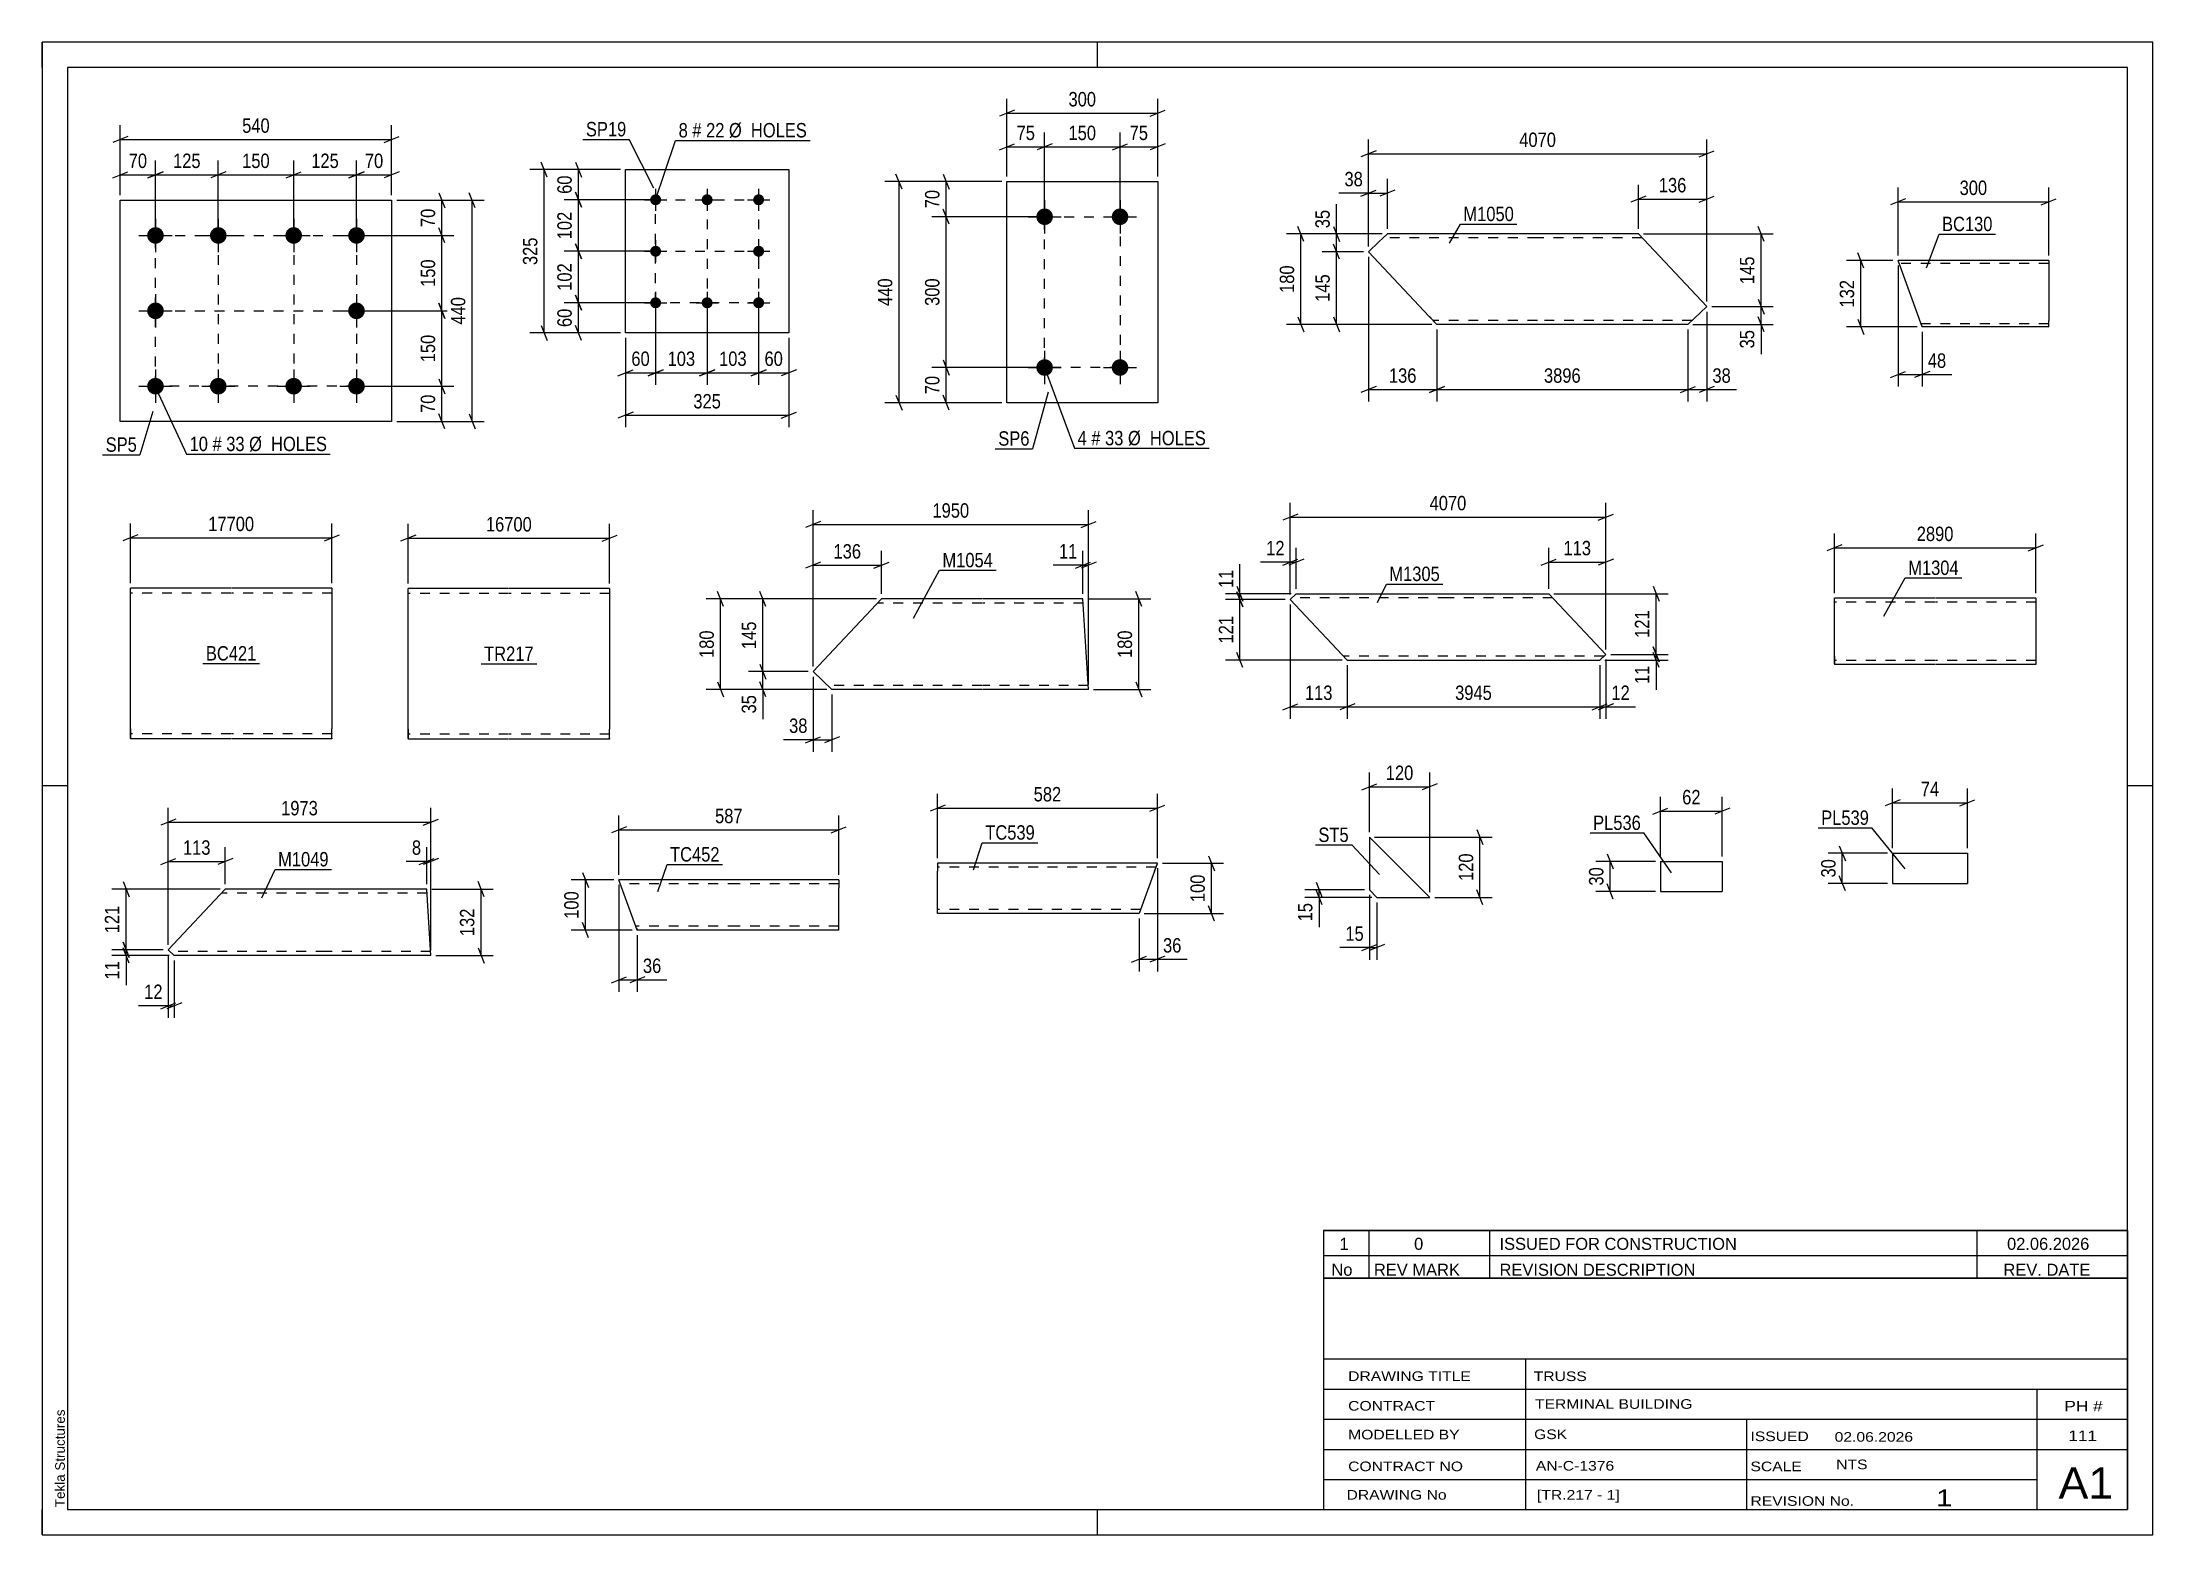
# Model space of a CAD drawing. Header units: millimetres. Extents: x 0 to 420, y 0 to 297.
import ezdxf

# ---------------------------------------------------------------- set-up
doc = ezdxf.new("R2010")
doc.units = ezdxf.units.MM
doc.linetypes.add('DXK_LINE_DOT2', pattern=[3.9198, 1.9599, -1.9599])
doc.styles.add('Arial', font='ARIAL.TTF', dxfattribs={"height": 0.2})
doc.styles.add('Arial Narrow', font='ARIALN.TTF', dxfattribs={"height": 0.2})

# ---------------------------------------------------------------- blocks, each defined once
blk = doc.blocks.new('Unknown-570388491-1163')
at = {"color": 5, "linetype": 'Continuous'}
for p, q in [((420, 297), (0, 297)), ((0, 297), (0, 0)), ((0, 292), (0, 297)), ((210, 292), (210, 297)), ((420, 0), (420, 297)), ((415, 292), (5, 292)), ((5, 292), (5, 5)), ((415, 5), (415, 292)), ((5, 149), (0, 149)), ((420, 149), (415, 149)), ((0, 0), (0, 5)), ((5, 5), (415, 5)), ((210, 0), (210, 5)), ((0, 0), (420, 0))]:
    blk.add_line(p, q, dxfattribs=at)
at = {"color": 174, "linetype": 'Continuous', "style": 'Arial'}
blk.add_text('Tekla Structures', height=1.9102, rotation=90, dxfattribs=at).set_placement((4.5, 5.5))
blk = doc.blocks.new('Part-570388491-10298 - 10297')
at = {"color": 2, "linetype": 'Continuous'}
for p, q in [((153.41, 171.75), (167.01, 186.21)), ((187.01, 186.21), (167.01, 186.21)), ((207.11, 186.21), (187.11, 186.21)), ((208.22, 168.21), (207.11, 186.21)), ((157.16, 168.21), (153.41, 171.75)), ((187.01, 168.21), (157.16, 168.21)), ((208.22, 168.21), (187.11, 168.21))]:
    blk.add_line(p, q, dxfattribs=at)
at = {"color": 7, "linetype": 'DXK_LINE_DOT2'}
for p, q in [((187.01, 185.41), (166.26, 185.41)), ((207.16, 185.41), (187.11, 185.41)), ((187.01, 169.01), (156.31, 169.01)), ((208.17, 169.01), (187.11, 169.01)), ((208.17, 169.01), (208.17, 169.08))]:
    blk.add_line(p, q, dxfattribs=at)
blk = doc.blocks.new('Part-570388491-12484 - 12480')
at = {"color": 2, "linetype": 'Continuous'}
for p, q in [((138.41, 130.31), (114.77, 130.31)), ((118.41, 120.31), (114.77, 130.31)), ((158.51, 130.31), (138.51, 130.31)), ((158.51, 130.31), (158.51, 128.71)), ((158.51, 121.91), (158.51, 128.71)), ((158.51, 120.31), (158.51, 121.91)), ((138.41, 120.31), (118.41, 120.31)), ((158.51, 120.31), (138.51, 120.31))]:
    blk.add_line(p, q, dxfattribs=at)
at = {"color": 7, "linetype": 'DXK_LINE_DOT2'}
for p, q in [((138.41, 129.51), (115.06, 129.51)), ((158.51, 129.51), (138.51, 129.51)), ((158.51, 130.19), (158.51, 128.71)), ((138.41, 121.11), (118.12, 121.11)), ((118.24, 120.78), (118.41, 120.31)), ((158.51, 121.11), (138.51, 121.11)), ((158.51, 120.31), (158.51, 120.78))]:
    blk.add_line(p, q, dxfattribs=at)
blk = doc.blocks.new('Part-570388491-12501 - 12500')
at = {"color": 2, "linetype": 'Continuous'}
for p, q in [((178.17, 133.63), (178.17, 132.03)), ((198.17, 133.63), (178.17, 133.63)), ((178.17, 123.63), (178.17, 132.03)), ((221.91, 133.63), (198.27, 133.63)), ((221.33, 132.03), (218.27, 123.63)), ((221.33, 132.03), (221.91, 133.63)), ((198.17, 123.63), (178.17, 123.63)), ((218.27, 123.63), (198.27, 123.63))]:
    blk.add_line(p, q, dxfattribs=at)
at = {"color": 7, "linetype": 'DXK_LINE_DOT2'}
for p, q in [((198.17, 132.83), (178.17, 132.83)), ((221.62, 132.83), (198.27, 132.83)), ((221.87, 133.51), (221.33, 132.03)), ((198.17, 124.43), (178.17, 124.43)), ((218.57, 124.43), (198.27, 124.43))]:
    blk.add_line(p, q, dxfattribs=at)
blk = doc.blocks.new('Part-570388491-10305 - 10304')
at = {"color": 2, "linetype": 'Continuous'}
for p, q in [((265.98, 257.25), (263.93, 255.32)), ((267.68, 258.85), (265.98, 257.25)), ((297.54, 258.85), (267.68, 258.85)), ((317.64, 258.85), (297.64, 258.85)), ((317.64, 258.85), (331.24, 244.38)), ((276.03, 242.45), (263.93, 255.32)), ((327.49, 240.85), (331.24, 244.38)), ((277.54, 240.85), (276.03, 242.45)), ((297.54, 240.85), (277.54, 240.85)), ((327.49, 240.85), (297.64, 240.85))]:
    blk.add_line(p, q, dxfattribs=at)
at = {"color": 7, "linetype": 'DXK_LINE_DOT2'}
for p, q in [((267.68, 258.85), (266.63, 257.86)), ((297.54, 258.05), (266.83, 258.05)), ((318.39, 258.05), (297.64, 258.05)), ((277.42, 240.97), (276.03, 242.45)), ((297.54, 241.65), (276.78, 241.65)), ((328.34, 241.65), (297.64, 241.65))]:
    blk.add_line(p, q, dxfattribs=at)
blk = doc.blocks.new('Part-570388491-10263 - 10262')
at = {"color": 2, "linetype": 'Continuous'}
for p, q in [((249.55, 187.26), (248.35, 186.13)), ((248.35, 186.13), (259.7, 174.06)), ((249.55, 187.26), (279.7, 187.26)), ((279.8, 187.26), (299.8, 187.26)), ((299.8, 187.26), (311.15, 175.19)), ((259.7, 174.06), (279.7, 174.06)), ((279.8, 174.06), (309.95, 174.06)), ((311.15, 175.19), (309.95, 174.06))]:
    blk.add_line(p, q, dxfattribs=at)
at = {"color": 7, "linetype": 'DXK_LINE_DOT2'}
for p, q in [((279.7, 186.46), (248.7, 186.46)), ((300.55, 186.46), (279.8, 186.46)), ((279.7, 174.86), (258.95, 174.86)), ((310.8, 174.86), (279.8, 174.86))]:
    blk.add_line(p, q, dxfattribs=at)
blk = doc.blocks.new('Part-570388491-12510 - 12509')
at = {"color": 2, "linetype": 'Continuous'}
for p, q in [((399.3, 253.56), (369.3, 253.56)), ((374.11, 240.36), (369.3, 253.56)), ((399.3, 253.56), (399.3, 253.46)), ((399.3, 253.46), (399.3, 252.36)), ((399.3, 252.36), (399.3, 241.56)), ((399.3, 240.36), (374.11, 240.36)), ((399.3, 240.36), (399.3, 241.56))]:
    blk.add_line(p, q, dxfattribs=at)
at = {"color": 7, "linetype": 'DXK_LINE_DOT2'}
for p, q in [((399.3, 252.96), (369.52, 252.96)), ((399.3, 253.2), (399.3, 252.36)), ((399.3, 240.96), (373.89, 240.96)), ((373.98, 240.71), (374.11, 240.36)), ((399.3, 240.45), (399.3, 240.71)), ((399.3, 240.36), (399.3, 240.45))]:
    blk.add_line(p, q, dxfattribs=at)
blk = doc.blocks.new('Part-570388491-10274 - 10273')
at = {"color": 2, "linetype": 'Continuous'}
for p, q in [((25.08, 116.4), (36.43, 128.47)), ((56.43, 128.47), (36.43, 128.47)), ((76.53, 128.47), (56.53, 128.47)), ((77.34, 115.27), (76.53, 128.47)), ((26.28, 115.27), (25.08, 116.4)), ((56.43, 115.27), (26.28, 115.27)), ((77.34, 115.27), (56.53, 115.27))]:
    blk.add_line(p, q, dxfattribs=at)
at = {"color": 7, "linetype": 'DXK_LINE_DOT2'}
for p, q in [((56.43, 127.67), (35.67, 127.67)), ((76.58, 127.67), (56.53, 127.67)), ((56.43, 116.07), (25.43, 116.07)), ((77.29, 116.07), (56.53, 116.07)), ((77.29, 116.07), (77.28, 116.13))]:
    blk.add_line(p, q, dxfattribs=at)
blk = doc.blocks.new('Part-570388491-10281 - 10280')
at = {"color": 2, "linetype": 'Continuous'}
for p, q in [((376.63, 186.39), (356.63, 186.39)), ((356.63, 174.79), (356.63, 186.39)), ((396.73, 186.39), (376.73, 186.39)), ((396.73, 186.39), (396.73, 173.19)), ((356.63, 174.79), (356.63, 173.19)), ((376.63, 173.19), (356.63, 173.19)), ((396.73, 173.19), (376.73, 173.19))]:
    blk.add_line(p, q, dxfattribs=at)
at = {"color": 7, "linetype": 'DXK_LINE_DOT2'}
for p, q in [((376.63, 185.59), (356.63, 185.59)), ((396.73, 185.59), (376.73, 185.59)), ((356.63, 173.31), (356.63, 174.79)), ((356.63, 173.99), (356.63, 174.05)), ((376.63, 173.99), (356.63, 173.99)), ((396.73, 173.99), (376.73, 173.99)), ((396.73, 173.99), (396.73, 174.05))]:
    blk.add_line(p, q, dxfattribs=at)
blk = doc.blocks.new('Part-570388491-10343 - 10342')
at = {"color": 2, "linetype": 'Continuous'}
for p, q in [((116.07, 239.15), (116.07, 271.65)), ((116.07, 271.65), (148.57, 271.65)), ((148.57, 271.65), (148.57, 239.15)), ((148.57, 239.15), (116.07, 239.15))]:
    blk.add_line(p, q, dxfattribs=at)
blk = doc.blocks.new('Bolt-570388491-10344 - 10342')
at = {"linetype": 'Continuous'}
for points in [[(122.07, 266.75, -1), (122.07, 264.55, -1)], [(132.32, 266.75, -1), (132.32, 264.55, -1)], [(142.57, 266.75, -1), (142.57, 264.55, -1)], [(122.07, 256.5, -1), (122.07, 254.3, -1)], [(142.57, 256.5, -1), (142.57, 254.3, -1)], [(122.07, 246.25, -1), (122.07, 244.05, -1)], [(132.32, 246.25, -1), (132.32, 244.05, -1)], [(142.57, 246.25, -1), (142.57, 244.05, -1)]]:
    blk.add_hatch(color=1, dxfattribs=at).paths.add_polyline_path(points)
at = {"color": 1, "linetype": 'Continuous'}
for p, q in [((119.87, 265.65), (124.27, 265.65)), ((122.07, 267.85), (122.07, 263.45)), ((130.12, 265.65), (134.52, 265.65)), ((132.32, 267.85), (132.32, 263.45)), ((140.37, 265.65), (144.77, 265.65)), ((142.57, 267.85), (142.57, 263.45)), ((122.07, 257.6), (122.07, 253.2)), ((142.57, 257.6), (142.57, 253.2)), ((119.87, 255.4), (124.27, 255.4)), ((140.37, 255.4), (144.77, 255.4)), ((119.87, 245.15), (124.27, 245.15)), ((122.07, 247.35), (122.07, 242.95)), ((130.12, 245.15), (134.52, 245.15)), ((132.32, 247.35), (132.32, 242.95)), ((140.37, 245.15), (144.77, 245.15)), ((142.57, 247.35), (142.57, 242.95))]:
    blk.add_line(p, q, dxfattribs=at)
blk = doc.blocks.new('Part-570388491-10363 - 10362')
at = {"color": 2, "linetype": 'Continuous'}
for p, q in [((264.11, 138.84), (264.11, 128.34)), ((264.11, 138.84), (276.11, 126.84)), ((264.11, 128.34), (265.61, 126.84)), ((265.61, 126.84), (276.11, 126.84))]:
    blk.add_line(p, q, dxfattribs=at)
blk = doc.blocks.new('Part-570388491-10375 - 10374')
at = {"color": 2, "linetype": 'Continuous'}
for p, q in [((92.82, 188.29), (72.82, 188.29)), ((72.82, 160.29), (72.82, 188.29)), ((112.92, 188.29), (92.92, 188.29)), ((112.92, 188.29), (112.92, 186.29)), ((112.92, 186.29), (112.92, 160.29)), ((72.82, 160.29), (72.82, 158.29)), ((112.92, 158.29), (112.92, 160.29)), ((92.82, 158.29), (72.82, 158.29)), ((112.92, 158.29), (92.92, 158.29))]:
    blk.add_line(p, q, dxfattribs=at)
at = {"color": 7, "linetype": 'DXK_LINE_DOT2'}
for p, q in [((92.82, 187.29), (72.82, 187.29)), ((112.92, 187.29), (92.92, 187.29)), ((72.82, 158.44), (72.82, 160.29)), ((112.92, 159.29), (112.92, 160.29)), ((72.82, 159.29), (72.82, 159.37)), ((92.82, 159.29), (72.82, 159.29)), ((112.92, 159.29), (92.92, 159.29)), ((112.92, 159.37), (112.92, 159.29)), ((112.92, 158.44), (112.92, 158.29))]:
    blk.add_line(p, q, dxfattribs=at)
blk = doc.blocks.new('Part-570388491-10388 - 10387')
at = {"color": 2, "linetype": 'Continuous'}
for p, q in [((191.98, 225.27), (191.98, 269.27)), ((191.98, 269.27), (221.98, 269.27)), ((221.98, 269.27), (221.98, 225.27)), ((221.98, 225.27), (191.98, 225.27))]:
    blk.add_line(p, q, dxfattribs=at)
blk = doc.blocks.new('Bolt-570388491-10389 - 10387')
at = {"linetype": 'Continuous'}
for points in [[(199.48, 263.92, -1), (199.48, 260.62, -1)], [(214.48, 263.92, -1), (214.48, 260.62, -1)], [(199.48, 233.92, -1), (199.48, 230.62, -1)], [(214.48, 233.92, -1), (214.48, 230.62, -1)]]:
    blk.add_hatch(color=1, dxfattribs=at).paths.add_polyline_path(points)
at = {"color": 1, "linetype": 'Continuous'}
for p, q in [((199.48, 265.57), (199.48, 258.97)), ((214.48, 265.57), (214.48, 258.97)), ((196.18, 262.27), (202.78, 262.27)), ((211.18, 262.27), (217.78, 262.27)), ((199.48, 235.57), (199.48, 228.97)), ((214.48, 235.57), (214.48, 228.97)), ((196.18, 232.27), (202.78, 232.27)), ((211.18, 232.27), (217.78, 232.27))]:
    blk.add_line(p, q, dxfattribs=at)
blk = doc.blocks.new('Part-570388491-10396 - 10395')
at = {"color": 2, "linetype": 'Continuous'}
for p, q in [((37.56, 188.37), (17.56, 188.37)), ((17.56, 160.37), (17.56, 188.37)), ((57.66, 188.37), (37.66, 188.37)), ((57.66, 188.37), (57.66, 186.37)), ((57.66, 186.37), (57.66, 160.37)), ((17.56, 160.37), (17.56, 158.37)), ((57.66, 158.37), (57.66, 160.37)), ((37.56, 158.37), (17.56, 158.37)), ((57.66, 158.37), (37.66, 158.37))]:
    blk.add_line(p, q, dxfattribs=at)
at = {"color": 7, "linetype": 'DXK_LINE_DOT2'}
for p, q in [((37.56, 187.37), (17.56, 187.37)), ((57.66, 187.37), (37.66, 187.37)), ((17.56, 158.52), (17.56, 160.37)), ((57.66, 159.37), (57.66, 160.37)), ((17.56, 159.37), (17.56, 159.45)), ((37.56, 159.37), (17.56, 159.37)), ((57.66, 159.37), (37.66, 159.37)), ((57.66, 159.45), (57.66, 159.37)), ((57.66, 158.52), (57.66, 158.37))]:
    blk.add_line(p, q, dxfattribs=at)
blk = doc.blocks.new('Part-570388491-10409 - 10408')
at = {"color": 2, "linetype": 'Continuous'}
for p, q in [((15.54, 221.55), (15.54, 265.55)), ((15.54, 265.55), (69.54, 265.55)), ((69.54, 265.55), (69.54, 221.55)), ((69.54, 221.55), (15.54, 221.55))]:
    blk.add_line(p, q, dxfattribs=at)
blk = doc.blocks.new('Bolt-570388491-10410 - 10408')
at = {"linetype": 'Continuous'}
for points in [[(22.54, 260.2, -1), (22.54, 256.9, -1)], [(35.04, 260.2, -1), (35.04, 256.9, -1)], [(50.04, 260.2, -1), (50.04, 256.9, -1)], [(62.54, 260.2, -1), (62.54, 256.9, -1)], [(22.54, 245.2, -1), (22.54, 241.9, -1)], [(62.54, 245.2, -1), (62.54, 241.9, -1)], [(22.54, 230.2, -1), (22.54, 226.9, -1)], [(35.04, 230.2, -1), (35.04, 226.9, -1)], [(50.04, 230.2, -1), (50.04, 226.9, -1)], [(62.54, 230.2, -1), (62.54, 226.9, -1)]]:
    blk.add_hatch(color=1, dxfattribs=at).paths.add_polyline_path(points)
at = {"color": 1, "linetype": 'Continuous'}
for p, q in [((22.54, 261.85), (22.54, 255.25)), ((35.04, 261.85), (35.04, 255.25)), ((50.04, 261.85), (50.04, 255.25)), ((62.54, 261.85), (62.54, 255.25)), ((19.24, 258.55), (25.84, 258.55)), ((31.74, 258.55), (38.34, 258.55)), ((46.74, 258.55), (53.34, 258.55)), ((59.24, 258.55), (65.84, 258.55)), ((22.54, 246.85), (22.54, 240.25)), ((62.54, 246.85), (62.54, 240.25)), ((19.24, 243.55), (25.84, 243.55)), ((59.24, 243.55), (65.84, 243.55)), ((22.54, 231.85), (22.54, 225.25)), ((35.04, 231.85), (35.04, 225.25)), ((50.04, 231.85), (50.04, 225.25)), ((62.54, 231.85), (62.54, 225.25)), ((19.24, 228.55), (25.84, 228.55)), ((31.74, 228.55), (38.34, 228.55)), ((46.74, 228.55), (53.34, 228.55)), ((59.24, 228.55), (65.84, 228.55))]:
    blk.add_line(p, q, dxfattribs=at)
blk = doc.blocks.new('Part-570388491-10425 - 10424')
at = {"color": 2, "linetype": 'Continuous'}
for p, q in [((322.02, 134), (322.02, 128)), ((322.02, 134), (334.33, 134)), ((334.33, 134), (334.33, 128)), ((322.02, 128), (334.33, 128))]:
    blk.add_line(p, q, dxfattribs=at)
blk = doc.blocks.new('Part-570388491-10433 - 10432')
at = {"color": 2, "linetype": 'Continuous'}
for p, q in [((368.22, 135.62), (368.22, 129.62)), ((368.22, 135.62), (383.1, 135.62)), ((383.1, 135.62), (383.1, 129.62)), ((368.22, 129.62), (383.1, 129.62))]:
    blk.add_line(p, q, dxfattribs=at)
blk = doc.blocks.new('Rectangle-570388491-11937 - 10342')
at = {"color": 1, "linetype": 'DXK_LINE_DOT2'}
blk.add_lwpolyline([(122.07, 265.65), (142.57, 265.65), (142.57, 245.15), (122.07, 245.15), (122.07, 265.65)], close=True, dxfattribs=at)
blk = doc.blocks.new('Rectangle-570388491-11967 - 10387')
at = {"color": 1, "linetype": 'DXK_LINE_DOT2'}
blk.add_lwpolyline([(199.48, 262.27), (214.48, 262.27), (214.48, 232.27), (199.48, 232.27), (199.48, 262.27)], close=True, dxfattribs=at)
blk = doc.blocks.new('Rectangle-570388491-11889 - 10408')
at = {"color": 1, "linetype": 'DXK_LINE_DOT2'}
blk.add_lwpolyline([(22.54, 258.55), (62.54, 258.55), (62.54, 228.55), (22.54, 228.55), (22.54, 258.55)], close=True, dxfattribs=at)
blk = doc.blocks.new('Line-570388491-11947 - 10342')
at = {"color": 1, "linetype": 'DXK_LINE_DOT2'}
blk.add_line((132.32, 265.65), (132.32, 245.15), dxfattribs=at)
blk = doc.blocks.new('Line-570388491-11899 - 10408')
at = {"color": 1, "linetype": 'DXK_LINE_DOT2'}
blk.add_line((35.04, 258.55), (35.04, 228.55), dxfattribs=at)
blk = doc.blocks.new('Line-570388491-11954 - 10342')
at = {"color": 1, "linetype": 'DXK_LINE_DOT2'}
blk.add_line((122.07, 255.4), (142.57, 255.4), dxfattribs=at)
blk = doc.blocks.new('Line-570388491-11906 - 10408')
at = {"color": 1, "linetype": 'DXK_LINE_DOT2'}
blk.add_line((22.54, 243.55), (62.54, 243.55), dxfattribs=at)
blk = doc.blocks.new('Line-570388491-11913 - 10408')
at = {"color": 1, "linetype": 'DXK_LINE_DOT2'}
blk.add_line((50.04, 258.55), (50.04, 228.55), dxfattribs=at)
blk = doc.blocks.new('StraightDimension-570388491-10548 - 10297')
at = {"color": 7, "linetype": 'Continuous'}
for p, q in [((153.41, 170.75), (153.41, 155.81)), ((157.16, 167.21), (157.16, 155.81)), ((151.91, 157.61), (154.91, 158.81)), ((153.41, 158.21), (157.16, 158.21)), ((158.66, 158.81), (155.66, 157.61))]:
    blk.add_line(p, q, dxfattribs=at)
at = {"color": 0}
blk.add_wipeout([(152.88, 158.96), (152.88, 163.16), (148.03, 163.16), (148.03, 158.96)], dxfattribs=at)
at = {"color": 7, "linetype": 'Continuous'}
blk.add_line((153.41, 158.21), (147.5, 158.21), dxfattribs=at)
blk.add_line((153.41, 158.21), (147.5, 158.21), dxfattribs=at)
at = {"color": 3, "style": 'Arial Narrow'}
blk.add_text('38', height=2.863, dxfattribs=at).set_placement((148.63, 159.56))
blk = doc.blocks.new('StraightDimension-570388491-10540 - 10297')
at = {"color": 7, "linetype": 'Continuous'}
for p, q in [((205.61, 192.31), (208.61, 193.51)), ((209.72, 193.51), (206.72, 192.31)), ((207.11, 187.21), (207.11, 195.76)), ((208.22, 169.21), (208.22, 195.76)), ((207.11, 192.91), (208.22, 192.91))]:
    blk.add_line(p, q, dxfattribs=at)
at = {"color": 0}
blk.add_wipeout([(206.59, 193.66), (206.59, 197.86), (201.73, 197.86), (201.73, 193.66)], dxfattribs=at)
at = {"color": 7, "linetype": 'Continuous'}
blk.add_line((207.11, 192.91), (201.21, 192.91), dxfattribs=at)
blk.add_line((207.11, 192.91), (201.21, 192.91), dxfattribs=at)
at = {"color": 3, "style": 'Arial Narrow'}
blk.add_text('11', height=2.863, dxfattribs=at).set_placement((202.33, 194.26))
blk = doc.blocks.new('StraightDimension-570388491-10553 - 10297')
at = {"color": 7, "linetype": 'Continuous'}
for p, q in [((142.81, 173.25), (144.01, 170.25)), ((152.41, 171.75), (140.56, 171.75)), ((156.16, 168.21), (140.56, 168.21)), ((144.01, 166.71), (142.81, 169.71)), ((143.41, 168.21), (143.41, 171.75))]:
    blk.add_line(p, q, dxfattribs=at)
at = {"color": 0}
blk.add_wipeout([(142.66, 167.69), (138.46, 167.69), (138.46, 162.83), (142.66, 162.83)], dxfattribs=at)
at = {"color": 7, "linetype": 'Continuous'}
blk.add_line((143.41, 168.21), (143.41, 162.31), dxfattribs=at)
blk.add_line((143.41, 168.21), (143.41, 162.31), dxfattribs=at)
at = {"color": 3, "style": 'Arial Narrow'}
blk.add_text('35', height=2.863, rotation=90.0002, dxfattribs=at).set_placement((142.06, 163.43))
blk = doc.blocks.new('StraightDimension-570388491-10560 - 10297')
at = {"color": 7, "linetype": 'Continuous'}
for p, q in [((208.11, 186.21), (220.62, 186.21)), ((218.82, 184.71), (217.62, 187.71)), ((218.22, 168.21), (218.22, 186.21)), ((209.22, 168.21), (220.62, 168.21)), ((217.62, 169.71), (218.82, 166.71))]:
    blk.add_line(p, q, dxfattribs=at)
at = {"color": 0}
blk.add_wipeout([(217.47, 180.56), (213.27, 180.56), (213.27, 173.87), (217.47, 173.87)], dxfattribs=at)
at = {"color": 3, "style": 'Arial Narrow'}
blk.add_text('180', height=2.863, rotation=90.0002, dxfattribs=at).set_placement((216.87, 174.47))
blk = doc.blocks.new('StraightDimension-570388491-10552 - 10297')
at = {"color": 7, "linetype": 'Continuous'}
for p, q in [((166.01, 186.21), (140.56, 186.21)), ((144.01, 184.71), (142.81, 187.71)), ((143.41, 171.75), (143.41, 186.21)), ((142.81, 173.25), (144.01, 170.25)), ((152.41, 171.75), (140.56, 171.75))]:
    blk.add_line(p, q, dxfattribs=at)
at = {"color": 0}
blk.add_wipeout([(142.66, 182.32), (138.46, 182.32), (138.46, 175.64), (142.66, 175.64)], dxfattribs=at)
at = {"color": 3, "style": 'Arial Narrow'}
blk.add_text('145', height=2.863, rotation=90.0002, dxfattribs=at).set_placement((142.06, 176.24))
blk = doc.blocks.new('StraightDimension-570388491-10544 - 10297')
at = {"color": 7, "linetype": 'Continuous'}
for p, q in [((154.91, 193.51), (151.91, 192.31)), ((153.41, 172.75), (153.41, 195.76)), ((165.51, 192.31), (168.51, 193.51)), ((167.01, 187.21), (167.01, 195.76)), ((153.41, 192.91), (167.01, 192.91))]:
    blk.add_line(p, q, dxfattribs=at)
at = {"color": 0}
blk.add_wipeout([(163.55, 193.66), (163.55, 197.86), (156.87, 197.86), (156.87, 193.66)], dxfattribs=at)
at = {"color": 3, "style": 'Arial Narrow'}
blk.add_text('136', height=2.863, dxfattribs=at).set_placement((157.47, 194.26))
blk = doc.blocks.new('StraightDimension-570388491-10566 - 10297')
at = {"color": 7, "linetype": 'Continuous'}
for p, q in [((154.91, 201.64), (151.91, 200.44)), ((153.41, 172.75), (153.41, 203.89)), ((206.72, 200.44), (209.72, 201.64)), ((208.22, 169.21), (208.22, 203.89)), ((153.41, 201.04), (208.22, 201.04))]:
    blk.add_line(p, q, dxfattribs=at)
at = {"color": 0}
blk.add_wipeout([(185.07, 201.79), (185.07, 205.99), (176.56, 205.99), (176.56, 201.79)], dxfattribs=at)
at = {"color": 3, "style": 'Arial Narrow'}
blk.add_text('1950', height=2.863, dxfattribs=at).set_placement((177.16, 202.39))
blk = doc.blocks.new('StraightDimension-570388491-12162 - 10297')
at = {"color": 7, "linetype": 'Continuous'}
for p, q in [((166.01, 186.21), (132.15, 186.21)), ((135.6, 184.71), (134.4, 187.71)), ((135, 168.21), (135, 186.21)), ((156.16, 168.21), (132.15, 168.21)), ((134.4, 169.71), (135.6, 166.71))]:
    blk.add_line(p, q, dxfattribs=at)
at = {"color": 0}
blk.add_wipeout([(134.25, 180.56), (130.05, 180.56), (130.05, 173.87), (134.25, 173.87)], dxfattribs=at)
at = {"color": 3, "style": 'Arial Narrow'}
blk.add_text('180', height=2.863, rotation=90.0002, dxfattribs=at).set_placement((133.65, 174.47))
blk = doc.blocks.new('StraightDimension-570388491-12547 - 12480')
at = {"color": 7, "linetype": 'Continuous'}
for p, q in [((113.77, 130.31), (105.24, 130.31)), ((107.49, 131.81), (108.69, 128.81)), ((108.09, 120.31), (108.09, 130.31)), ((108.69, 118.81), (107.49, 121.81)), ((117.41, 120.31), (105.24, 120.31))]:
    blk.add_line(p, q, dxfattribs=at)
at = {"color": 0}
blk.add_wipeout([(107.34, 128.66), (103.14, 128.66), (103.14, 121.97), (107.34, 121.97)], dxfattribs=at)
at = {"color": 3, "style": 'Arial Narrow'}
blk.add_text('100', height=2.863, rotation=90.0002, dxfattribs=at).set_placement((106.74, 122.57))
blk = doc.blocks.new('StraightDimension-570388491-12516 - 12480')
at = {"color": 7, "linetype": 'Continuous'}
for p, q in [((114.77, 131.31), (114.77, 143.1)), ((158.51, 131.31), (158.51, 143.1)), ((116.27, 140.85), (113.27, 139.65)), ((114.77, 140.25), (158.51, 140.25)), ((157.01, 139.65), (160.01, 140.85))]:
    blk.add_line(p, q, dxfattribs=at)
at = {"color": 0}
blk.add_wipeout([(139.98, 141), (139.98, 145.2), (133.3, 145.2), (133.3, 141)], dxfattribs=at)
at = {"color": 3, "style": 'Arial Narrow'}
blk.add_text('587', height=2.863, dxfattribs=at).set_placement((133.9, 141.6))
blk = doc.blocks.new('StraightDimension-570388491-12527 - 12480')
at = {"color": 7, "linetype": 'Continuous'}
for p, q in [((114.77, 129.31), (114.77, 108.04)), ((118.41, 119.31), (118.41, 108.04)), ((113.27, 109.84), (116.27, 111.04)), ((114.77, 110.44), (118.41, 110.44)), ((119.91, 111.04), (116.91, 109.84))]:
    blk.add_line(p, q, dxfattribs=at)
at = {"color": 0}
blk.add_wipeout([(123.79, 111.19), (123.79, 115.39), (118.94, 115.39), (118.94, 111.19)], dxfattribs=at)
at = {"color": 7, "linetype": 'Continuous'}
blk.add_line((118.41, 110.44), (124.32, 110.44), dxfattribs=at)
blk.add_line((118.41, 110.44), (124.32, 110.44), dxfattribs=at)
at = {"color": 3, "style": 'Arial Narrow'}
blk.add_text('36', height=2.863, dxfattribs=at).set_placement((119.54, 111.79))
blk = doc.blocks.new('StraightDimension-570388491-12635 - 12500')
at = {"color": 7, "linetype": 'Continuous'}
for p, q in [((232.1, 135.13), (233.3, 132.13)), ((222.91, 133.63), (235.1, 133.63)), ((232.7, 123.63), (232.7, 133.63)), ((219.27, 123.63), (235.1, 123.63)), ((233.3, 122.13), (232.1, 125.13))]:
    blk.add_line(p, q, dxfattribs=at)
at = {"color": 0}
blk.add_wipeout([(231.95, 131.97), (227.75, 131.97), (227.75, 125.29), (231.95, 125.29)], dxfattribs=at)
at = {"color": 3, "style": 'Arial Narrow'}
blk.add_text('100', height=2.863, rotation=90.0002, dxfattribs=at).set_placement((231.35, 125.89))
blk = doc.blocks.new('StraightDimension-570388491-12582 - 12500')
at = {"color": 7, "linetype": 'Continuous'}
for p, q in [((178.17, 134.63), (178.17, 147.43)), ((221.91, 134.63), (221.91, 147.43)), ((179.67, 145.18), (176.67, 143.98)), ((178.17, 144.58), (221.91, 144.58)), ((220.41, 143.98), (223.41, 145.18))]:
    blk.add_line(p, q, dxfattribs=at)
at = {"color": 0}
blk.add_wipeout([(203.39, 145.33), (203.39, 149.53), (196.7, 149.53), (196.7, 145.33)], dxfattribs=at)
at = {"color": 3, "style": 'Arial Narrow'}
blk.add_text('582', height=2.863, dxfattribs=at).set_placement((197.3, 145.93))
blk = doc.blocks.new('StraightDimension-570388491-12593 - 12500')
at = {"color": 7, "linetype": 'Continuous'}
for p, q in [((221.91, 132.63), (221.91, 112.11)), ((218.27, 122.63), (218.27, 112.11)), ((216.77, 113.91), (219.77, 115.11)), ((218.27, 114.51), (221.91, 114.51)), ((223.41, 115.11), (220.41, 113.91))]:
    blk.add_line(p, q, dxfattribs=at)
at = {"color": 0}
blk.add_wipeout([(227.3, 115.26), (227.3, 119.46), (222.44, 119.46), (222.44, 115.26)], dxfattribs=at)
at = {"color": 7, "linetype": 'Continuous'}
blk.add_line((221.91, 114.51), (227.82, 114.51), dxfattribs=at)
blk.add_line((221.91, 114.51), (227.82, 114.51), dxfattribs=at)
at = {"color": 3, "style": 'Arial Narrow'}
blk.add_text('36', height=2.863, dxfattribs=at).set_placement((223.04, 115.86))
blk = doc.blocks.new('StraightDimension-570388491-12080 - 10304')
at = {"color": 7, "linetype": 'Continuous'}
for p, q in [((266.68, 258.85), (247.63, 258.85)), ((251.08, 257.35), (249.88, 260.35)), ((250.48, 240.85), (250.48, 258.85)), ((276.54, 240.85), (247.63, 240.85)), ((249.88, 242.35), (251.08, 239.35))]:
    blk.add_line(p, q, dxfattribs=at)
at = {"color": 0}
blk.add_wipeout([(249.73, 253.19), (245.53, 253.19), (245.53, 246.51), (249.73, 246.51)], dxfattribs=at)
at = {"color": 3, "style": 'Arial Narrow'}
blk.add_text('180', height=2.863, rotation=90.0002, dxfattribs=at).set_placement((249.13, 247.11))
blk = doc.blocks.new('StraightDimension-570388491-10582 - 10304')
at = {"color": 7, "linetype": 'Continuous'}
for p, q in [((263.93, 256.32), (263.93, 269.83)), ((267.68, 259.85), (267.68, 269.83)), ((262.43, 266.38), (265.43, 267.58)), ((263.93, 266.98), (267.68, 266.98)), ((269.18, 267.58), (266.18, 266.38))]:
    blk.add_line(p, q, dxfattribs=at)
at = {"color": 0}
blk.add_wipeout([(263.4, 267.73), (263.4, 271.93), (258.55, 271.93), (258.55, 267.73)], dxfattribs=at)
at = {"color": 7, "linetype": 'Continuous'}
blk.add_line((263.93, 266.98), (258.02, 266.98), dxfattribs=at)
blk.add_line((263.93, 266.98), (258.02, 266.98), dxfattribs=at)
at = {"color": 3, "style": 'Arial Narrow'}
blk.add_text('38', height=2.863, dxfattribs=at).set_placement((259.15, 268.33))
blk = doc.blocks.new('StraightDimension-570388491-10594 - 10304')
at = {"color": 7, "linetype": 'Continuous'}
for p, q in [((318.64, 258.85), (344.45, 258.85)), ((342.65, 257.35), (341.45, 260.35)), ((342.05, 244.38), (342.05, 258.85)), ((332.24, 244.38), (344.45, 244.38)), ((341.45, 245.88), (342.65, 242.88))]:
    blk.add_line(p, q, dxfattribs=at)
at = {"color": 0}
blk.add_wipeout([(341.3, 254.96), (337.1, 254.96), (337.1, 248.27), (341.3, 248.27)], dxfattribs=at)
at = {"color": 3, "style": 'Arial Narrow'}
blk.add_text('145', height=2.863, rotation=90.0002, dxfattribs=at).set_placement((340.7, 248.87))
blk = doc.blocks.new('StraightDimension-570388491-10586 - 10304')
at = {"color": 7, "linetype": 'Continuous'}
for p, q in [((266.68, 258.85), (254.71, 258.85)), ((256.96, 260.35), (258.16, 257.35)), ((258.16, 253.82), (256.96, 256.82)), ((257.56, 255.32), (257.56, 258.85)), ((262.93, 255.32), (254.71, 255.32))]:
    blk.add_line(p, q, dxfattribs=at)
at = {"color": 0}
blk.add_wipeout([(256.81, 264.23), (252.61, 264.23), (252.61, 259.38), (256.81, 259.38)], dxfattribs=at)
at = {"color": 7, "linetype": 'Continuous'}
blk.add_line((257.56, 258.85), (257.56, 264.76), dxfattribs=at)
blk.add_line((257.56, 258.85), (257.56, 264.76), dxfattribs=at)
at = {"color": 3, "style": 'Arial Narrow'}
blk.add_text('35', height=2.863, rotation=90.0002, dxfattribs=at).set_placement((256.21, 259.98))
blk = doc.blocks.new('StraightDimension-570388491-10578 - 10304')
at = {"color": 7, "linetype": 'Continuous'}
for p, q in [((319.14, 266.37), (316.14, 265.17)), ((317.64, 259.85), (317.64, 268.62)), ((317.64, 265.77), (331.24, 265.77)), ((329.74, 265.17), (332.74, 266.37)), ((331.24, 245.38), (331.24, 268.62))]:
    blk.add_line(p, q, dxfattribs=at)
at = {"color": 0}
blk.add_wipeout([(327.78, 266.52), (327.78, 270.72), (321.1, 270.72), (321.1, 266.52)], dxfattribs=at)
at = {"color": 3, "style": 'Arial Narrow'}
blk.add_text('136', height=2.863, dxfattribs=at).set_placement((321.7, 267.12))
blk = doc.blocks.new('StraightDimension-570388491-10595 - 10304')
at = {"color": 7, "linetype": 'Continuous'}
for p, q in [((332.24, 244.38), (344.45, 244.38)), ((341.45, 245.88), (342.65, 242.88)), ((342.05, 240.85), (342.05, 244.38)), ((328.49, 240.85), (344.45, 240.85)), ((342.65, 239.35), (341.45, 242.35))]:
    blk.add_line(p, q, dxfattribs=at)
at = {"color": 0}
blk.add_wipeout([(341.3, 240.33), (337.1, 240.33), (337.1, 235.47), (341.3, 235.47)], dxfattribs=at)
at = {"color": 7, "linetype": 'Continuous'}
blk.add_line((342.05, 240.85), (342.05, 234.94), dxfattribs=at)
blk.add_line((342.05, 240.85), (342.05, 234.94), dxfattribs=at)
at = {"color": 3, "style": 'Arial Narrow'}
blk.add_text('35', height=2.863, rotation=90.0002, dxfattribs=at).set_placement((340.7, 236.07))
blk = doc.blocks.new('StraightDimension-570388491-10587 - 10304')
at = {"color": 7, "linetype": 'Continuous'}
for p, q in [((258.16, 253.82), (256.96, 256.82)), ((262.93, 255.32), (254.71, 255.32)), ((257.56, 240.85), (257.56, 255.32)), ((276.54, 240.85), (254.71, 240.85)), ((256.96, 242.35), (258.16, 239.35))]:
    blk.add_line(p, q, dxfattribs=at)
at = {"color": 0}
blk.add_wipeout([(256.81, 251.43), (252.61, 251.43), (252.61, 244.74), (256.81, 244.74)], dxfattribs=at)
at = {"color": 3, "style": 'Arial Narrow'}
blk.add_text('145', height=2.863, rotation=90.0002, dxfattribs=at).set_placement((256.21, 245.34))
blk = doc.blocks.new('StraightDimension-570388491-10602 - 10304')
at = {"color": 7, "linetype": 'Continuous'}
for p, q in [((263.93, 256.32), (263.93, 277.66)), ((331.24, 245.38), (331.24, 277.66)), ((265.43, 275.41), (262.43, 274.21)), ((263.93, 274.81), (331.24, 274.81)), ((329.74, 274.21), (332.74, 275.41))]:
    blk.add_line(p, q, dxfattribs=at)
at = {"color": 0}
blk.add_wipeout([(301.84, 275.56), (301.84, 279.76), (293.33, 279.76), (293.33, 275.56)], dxfattribs=at)
at = {"color": 3, "style": 'Arial Narrow'}
blk.add_text('4070', height=2.863, dxfattribs=at).set_placement((293.93, 276.16))
blk = doc.blocks.new('StraightDimension-570388491-12037 - 10304')
at = {"color": 7, "linetype": 'Continuous'}
for p, q in [((327.49, 239.85), (327.49, 225.49)), ((331.24, 243.38), (331.24, 225.49)), ((325.99, 227.29), (328.99, 228.49)), ((327.49, 227.89), (331.24, 227.89)), ((332.74, 228.49), (329.74, 227.29))]:
    blk.add_line(p, q, dxfattribs=at)
at = {"color": 0}
blk.add_wipeout([(336.62, 228.64), (336.62, 232.84), (331.77, 232.84), (331.77, 228.64)], dxfattribs=at)
at = {"color": 7, "linetype": 'Continuous'}
blk.add_line((331.24, 227.89), (337.15, 227.89), dxfattribs=at)
blk.add_line((331.24, 227.89), (337.15, 227.89), dxfattribs=at)
at = {"color": 3, "style": 'Arial Narrow'}
blk.add_text('38', height=2.863, dxfattribs=at).set_placement((332.37, 229.24))
blk = doc.blocks.new('StraightDimension-570388491-12038 - 10304')
at = {"color": 7, "linetype": 'Continuous'}
for p, q in [((277.54, 239.85), (277.54, 225.49)), ((327.49, 239.85), (327.49, 225.49)), ((279.04, 228.49), (276.04, 227.29)), ((277.54, 227.89), (327.49, 227.89)), ((325.99, 227.29), (328.99, 228.49))]:
    blk.add_line(p, q, dxfattribs=at)
at = {"color": 0}
blk.add_wipeout([(306.77, 228.64), (306.77, 232.84), (298.25, 232.84), (298.25, 228.64)], dxfattribs=at)
at = {"color": 3, "style": 'Arial Narrow'}
blk.add_text('3896', height=2.863, dxfattribs=at).set_placement((298.85, 229.24))
blk = doc.blocks.new('StraightDimension-570388491-12039 - 10304')
at = {"color": 7, "linetype": 'Continuous'}
for p, q in [((263.93, 254.32), (263.93, 225.49)), ((277.54, 239.85), (277.54, 225.49)), ((265.43, 228.49), (262.43, 227.29)), ((263.93, 227.89), (277.54, 227.89)), ((276.04, 227.29), (279.04, 228.49))]:
    blk.add_line(p, q, dxfattribs=at)
at = {"color": 0}
blk.add_wipeout([(274.07, 228.64), (274.07, 232.84), (267.39, 232.84), (267.39, 228.64)], dxfattribs=at)
at = {"color": 3, "style": 'Arial Narrow'}
blk.add_text('136', height=2.863, dxfattribs=at).set_placement((267.99, 229.24))
blk = doc.blocks.new('StraightDimension-570388491-10502 - 10262')
at = {"color": 7, "linetype": 'Continuous'}
for p, q in [((249.85, 203.11), (246.85, 201.91)), ((248.35, 187.13), (248.35, 205.36)), ((248.35, 202.51), (311.15, 202.51)), ((309.65, 201.91), (312.65, 203.11)), ((311.15, 176.19), (311.15, 205.36))]:
    blk.add_line(p, q, dxfattribs=at)
at = {"color": 0}
blk.add_wipeout([(284.01, 203.26), (284.01, 207.46), (275.49, 207.46), (275.49, 203.26)], dxfattribs=at)
at = {"color": 3, "style": 'Arial Narrow'}
blk.add_text('4070', height=2.863, dxfattribs=at).set_placement((276.09, 203.86))
blk = doc.blocks.new('StraightDimension-570388491-12190 - 10262')
at = {"color": 7, "linetype": 'Continuous'}
for p, q in [((248.55, 187.26), (235.5, 187.26)), ((247.35, 186.13), (235.5, 186.13)), ((237.75, 188.76), (238.95, 185.76)), ((238.95, 184.63), (237.75, 187.63)), ((238.35, 186.13), (238.35, 187.26))]:
    blk.add_line(p, q, dxfattribs=at)
at = {"color": 0}
blk.add_wipeout([(237.6, 192.64), (233.4, 192.64), (233.4, 187.78), (237.6, 187.78)], dxfattribs=at)
at = {"color": 7, "linetype": 'Continuous'}
blk.add_line((238.35, 187.26), (238.35, 193.16), dxfattribs=at)
blk.add_line((238.35, 187.26), (238.35, 193.16), dxfattribs=at)
at = {"color": 3, "style": 'Arial Narrow'}
blk.add_text('11', height=2.863, rotation=90.0002, dxfattribs=at).set_placement((237, 188.38))
blk = doc.blocks.new('StraightDimension-570388491-12191 - 10262')
at = {"color": 7, "linetype": 'Continuous'}
for p, q in [((247.35, 186.13), (235.5, 186.13)), ((237.75, 187.63), (238.95, 184.63)), ((238.35, 174.06), (238.35, 186.13)), ((258.7, 174.06), (235.5, 174.06)), ((238.95, 172.56), (237.75, 175.56))]:
    blk.add_line(p, q, dxfattribs=at)
at = {"color": 0}
blk.add_wipeout([(237.6, 183.43), (233.4, 183.43), (233.4, 176.75), (237.6, 176.75)], dxfattribs=at)
at = {"color": 3, "style": 'Arial Narrow'}
blk.add_text('121', height=2.863, rotation=90.0002, dxfattribs=at).set_placement((237, 177.35))
blk = doc.blocks.new('StraightDimension-570388491-10478 - 10262')
at = {"color": 7, "linetype": 'Continuous'}
for p, q in [((298.3, 192.96), (301.3, 194.16)), ((299.8, 188.26), (299.8, 196.41)), ((299.8, 193.56), (311.15, 193.56)), ((312.65, 194.16), (309.65, 192.96)), ((311.15, 176.19), (311.15, 196.41))]:
    blk.add_line(p, q, dxfattribs=at)
at = {"color": 0}
blk.add_wipeout([(308.82, 194.31), (308.82, 198.51), (302.13, 198.51), (302.13, 194.31)], dxfattribs=at)
at = {"color": 3, "style": 'Arial Narrow'}
blk.add_text('113', height=2.863, dxfattribs=at).set_placement((302.73, 194.91))
blk = doc.blocks.new('StraightDimension-570388491-10482 - 10262')
at = {"color": 7, "linetype": 'Continuous'}
for p, q in [((246.85, 192.96), (249.85, 194.16)), ((251.05, 194.16), (248.05, 192.96)), ((248.35, 187.13), (248.35, 196.41)), ((248.35, 193.56), (249.55, 193.56)), ((249.55, 188.26), (249.55, 196.41))]:
    blk.add_line(p, q, dxfattribs=at)
at = {"color": 0}
blk.add_wipeout([(247.82, 194.31), (247.82, 198.51), (242.97, 198.51), (242.97, 194.31)], dxfattribs=at)
at = {"color": 7, "linetype": 'Continuous'}
blk.add_line((248.35, 193.56), (242.44, 193.56), dxfattribs=at)
blk.add_line((248.35, 193.56), (242.44, 193.56), dxfattribs=at)
at = {"color": 3, "style": 'Arial Narrow'}
blk.add_text('12', height=2.863, dxfattribs=at).set_placement((243.57, 194.91))
blk = doc.blocks.new('StraightDimension-570388491-12227 - 10262')
at = {"color": 7, "linetype": 'Continuous'}
for p, q in [((300.8, 187.26), (323.55, 187.26)), ((320.55, 188.76), (321.75, 185.76)), ((321.15, 175.19), (321.15, 187.26)), ((321.75, 173.69), (320.55, 176.69)), ((312.15, 175.19), (323.55, 175.19))]:
    blk.add_line(p, q, dxfattribs=at)
at = {"color": 0}
blk.add_wipeout([(320.4, 184.57), (316.2, 184.57), (316.2, 177.88), (320.4, 177.88)], dxfattribs=at)
at = {"color": 3, "style": 'Arial Narrow'}
blk.add_text('121', height=2.863, rotation=90.0002, dxfattribs=at).set_placement((319.8, 178.48))
blk = doc.blocks.new('StraightDimension-570388491-12228 - 10262')
at = {"color": 7, "linetype": 'Continuous'}
for p, q in [((320.55, 176.69), (321.75, 173.69)), ((310.95, 174.06), (323.55, 174.06)), ((312.15, 175.19), (323.55, 175.19)), ((321.75, 172.56), (320.55, 175.56)), ((321.15, 174.06), (321.15, 175.19))]:
    blk.add_line(p, q, dxfattribs=at)
at = {"color": 0}
blk.add_wipeout([(320.4, 173.53), (316.2, 173.53), (316.2, 168.68), (320.4, 168.68)], dxfattribs=at)
at = {"color": 7, "linetype": 'Continuous'}
blk.add_line((321.15, 174.06), (321.15, 168.15), dxfattribs=at)
blk.add_line((321.15, 174.06), (321.15, 168.15), dxfattribs=at)
at = {"color": 3, "style": 'Arial Narrow'}
blk.add_text('11', height=2.863, rotation=90.0002, dxfattribs=at).set_placement((319.8, 169.28))
blk = doc.blocks.new('StraightDimension-570388491-12316 - 10262')
at = {"color": 7, "linetype": 'Continuous'}
for p, q in [((309.95, 173.06), (309.95, 162.37)), ((311.15, 174.19), (311.15, 162.37)), ((308.45, 164.17), (311.45, 165.37)), ((312.65, 165.37), (309.65, 164.17)), ((309.95, 164.77), (311.15, 164.77))]:
    blk.add_line(p, q, dxfattribs=at)
at = {"color": 0}
blk.add_wipeout([(316.53, 165.52), (316.53, 169.72), (311.67, 169.72), (311.67, 165.52)], dxfattribs=at)
at = {"color": 7, "linetype": 'Continuous'}
blk.add_line((311.15, 164.77), (317.05, 164.77), dxfattribs=at)
blk.add_line((311.15, 164.77), (317.05, 164.77), dxfattribs=at)
at = {"color": 3, "style": 'Arial Narrow'}
blk.add_text('12', height=2.863, dxfattribs=at).set_placement((312.27, 166.12))
blk = doc.blocks.new('StraightDimension-570388491-12317 - 10262')
at = {"color": 7, "linetype": 'Continuous'}
for p, q in [((259.7, 173.06), (259.7, 162.37)), ((309.95, 173.06), (309.95, 162.37)), ((261.2, 165.37), (258.2, 164.17)), ((259.7, 164.77), (309.95, 164.77)), ((308.45, 164.17), (311.45, 165.37))]:
    blk.add_line(p, q, dxfattribs=at)
at = {"color": 0}
blk.add_wipeout([(289.08, 165.52), (289.08, 169.72), (280.57, 169.72), (280.57, 165.52)], dxfattribs=at)
at = {"color": 3, "style": 'Arial Narrow'}
blk.add_text('3945', height=2.863, dxfattribs=at).set_placement((281.17, 166.12))
blk = doc.blocks.new('StraightDimension-570388491-12318 - 10262')
at = {"color": 7, "linetype": 'Continuous'}
for p, q in [((248.35, 185.13), (248.35, 162.37)), ((259.7, 173.06), (259.7, 162.37)), ((246.85, 164.17), (249.85, 165.37)), ((248.35, 164.77), (259.7, 164.77)), ((261.2, 165.37), (258.2, 164.17))]:
    blk.add_line(p, q, dxfattribs=at)
at = {"color": 0}
blk.add_wipeout([(257.37, 165.52), (257.37, 169.72), (250.68, 169.72), (250.68, 165.52)], dxfattribs=at)
at = {"color": 3, "style": 'Arial Narrow'}
blk.add_text('113', height=2.863, dxfattribs=at).set_placement((251.28, 166.12))
blk = doc.blocks.new('StraightDimension-570388491-12686 - 12509')
at = {"color": 7, "linetype": 'Continuous'}
for p, q in [((368.3, 253.56), (359.07, 253.56)), ((362.52, 252.06), (361.32, 255.06)), ((361.92, 240.36), (361.92, 253.56)), ((373.11, 240.36), (359.07, 240.36)), ((361.32, 241.86), (362.52, 238.86))]:
    blk.add_line(p, q, dxfattribs=at)
at = {"color": 0}
blk.add_wipeout([(361.17, 250.3), (356.97, 250.3), (356.97, 243.61), (361.17, 243.61)], dxfattribs=at)
at = {"color": 3, "style": 'Arial Narrow'}
blk.add_text('132', height=2.863, rotation=90.0002, dxfattribs=at).set_placement((360.57, 244.21))
blk = doc.blocks.new('StraightDimension-570388491-12667 - 12509')
at = {"color": 7, "linetype": 'Continuous'}
for p, q in [((370.8, 265.85), (367.8, 264.65)), ((369.3, 254.56), (369.3, 268.1)), ((369.3, 265.25), (399.3, 265.25)), ((397.8, 264.65), (400.8, 265.85)), ((399.3, 254.56), (399.3, 268.1))]:
    blk.add_line(p, q, dxfattribs=at)
at = {"color": 0}
blk.add_wipeout([(387.65, 266), (387.65, 270.2), (380.96, 270.2), (380.96, 266)], dxfattribs=at)
at = {"color": 3, "style": 'Arial Narrow'}
blk.add_text('300', height=2.863, dxfattribs=at).set_placement((381.56, 266.6))
blk = doc.blocks.new('StraightDimension-570388491-12711 - 12509')
at = {"color": 7, "linetype": 'Continuous'}
for p, q in [((369.3, 252.56), (369.3, 228.46)), ((374.11, 239.36), (374.11, 228.46)), ((367.8, 230.26), (370.8, 231.46)), ((375.61, 231.46), (372.61, 230.26)), ((369.3, 230.86), (374.11, 230.86))]:
    blk.add_line(p, q, dxfattribs=at)
at = {"color": 0}
blk.add_wipeout([(379.49, 231.61), (379.49, 235.81), (374.63, 235.81), (374.63, 231.61)], dxfattribs=at)
at = {"color": 7, "linetype": 'Continuous'}
blk.add_line((374.11, 230.86), (380.01, 230.86), dxfattribs=at)
blk.add_line((374.11, 230.86), (380.01, 230.86), dxfattribs=at)
at = {"color": 3, "style": 'Arial Narrow'}
blk.add_text('48', height=2.863, dxfattribs=at).set_placement((375.23, 232.21))
blk = doc.blocks.new('StraightDimension-570388491-12399 - 10273')
at = {"color": 7, "linetype": 'Continuous'}
for p, q in [((35.43, 128.47), (13.83, 128.47)), ((16.08, 129.97), (17.28, 126.97)), ((16.68, 116.4), (16.68, 128.47)), ((17.28, 114.9), (16.08, 117.9)), ((24.08, 116.4), (13.83, 116.4))]:
    blk.add_line(p, q, dxfattribs=at)
at = {"color": 0}
blk.add_wipeout([(15.93, 125.77), (11.73, 125.77), (11.73, 119.09), (15.93, 119.09)], dxfattribs=at)
at = {"color": 3, "style": 'Arial Narrow'}
blk.add_text('121', height=2.863, rotation=90.0002, dxfattribs=at).set_placement((15.33, 119.69))
blk = doc.blocks.new('StraightDimension-570388491-10514 - 10273')
at = {"color": 7, "linetype": 'Continuous'}
for p, q in [((25.08, 115.4), (25.08, 102.87)), ((26.28, 114.27), (26.28, 102.87)), ((23.58, 104.67), (26.58, 105.87)), ((27.78, 105.87), (24.78, 104.67)), ((25.08, 105.27), (26.28, 105.27))]:
    blk.add_line(p, q, dxfattribs=at)
at = {"color": 0}
blk.add_wipeout([(24.55, 106.02), (24.55, 110.22), (19.7, 110.22), (19.7, 106.02)], dxfattribs=at)
at = {"color": 7, "linetype": 'Continuous'}
blk.add_line((25.08, 105.27), (19.17, 105.27), dxfattribs=at)
blk.add_line((25.08, 105.27), (19.17, 105.27), dxfattribs=at)
at = {"color": 3, "style": 'Arial Narrow'}
blk.add_text('12', height=2.863, dxfattribs=at).set_placement((20.3, 106.62))
blk = doc.blocks.new('StraightDimension-570388491-10506 - 10273')
at = {"color": 7, "linetype": 'Continuous'}
for p, q in [((75.03, 133.37), (78.03, 134.57)), ((78.84, 134.57), (75.84, 133.37)), ((76.53, 129.47), (76.53, 136.82)), ((77.34, 116.27), (77.34, 136.82)), ((76.53, 133.97), (77.34, 133.97))]:
    blk.add_line(p, q, dxfattribs=at)
at = {"color": 0}
blk.add_wipeout([(76, 134.72), (76, 138.92), (72.97, 138.92), (72.97, 134.72)], dxfattribs=at)
at = {"color": 7, "linetype": 'Continuous'}
blk.add_line((76.53, 133.97), (72.45, 133.97), dxfattribs=at)
blk.add_line((76.53, 133.97), (72.45, 133.97), dxfattribs=at)
at = {"color": 3, "style": 'Arial Narrow'}
blk.add_text('8', height=2.86, dxfattribs=at).set_placement((73.57, 135.32))
blk = doc.blocks.new('StraightDimension-570388491-10526 - 10273')
at = {"color": 7, "linetype": 'Continuous'}
for p, q in [((77.53, 128.47), (89.74, 128.47)), ((87.94, 126.97), (86.74, 129.97)), ((87.34, 115.27), (87.34, 128.47)), ((78.34, 115.27), (89.74, 115.27)), ((86.74, 116.77), (87.94, 113.77))]:
    blk.add_line(p, q, dxfattribs=at)
at = {"color": 0}
blk.add_wipeout([(86.59, 125.21), (82.39, 125.21), (82.39, 118.52), (86.59, 118.52)], dxfattribs=at)
at = {"color": 3, "style": 'Arial Narrow'}
blk.add_text('132', height=2.863, rotation=90.0002, dxfattribs=at).set_placement((85.99, 119.12))
blk = doc.blocks.new('StraightDimension-570388491-10510 - 10273')
at = {"color": 7, "linetype": 'Continuous'}
for p, q in [((23.58, 133.37), (26.58, 134.57)), ((25.08, 117.4), (25.08, 136.82)), ((37.93, 134.57), (34.93, 133.37)), ((36.43, 129.47), (36.43, 136.82)), ((25.08, 133.97), (36.43, 133.97))]:
    blk.add_line(p, q, dxfattribs=at)
at = {"color": 0}
blk.add_wipeout([(34.09, 134.72), (34.09, 138.92), (27.41, 138.92), (27.41, 134.72)], dxfattribs=at)
at = {"color": 3, "style": 'Arial Narrow'}
blk.add_text('113', height=2.863, dxfattribs=at).set_placement((28.01, 135.32))
blk = doc.blocks.new('StraightDimension-570388491-10532 - 10273')
at = {"color": 7, "linetype": 'Continuous'}
for p, q in [((25.08, 117.4), (25.08, 144.66)), ((77.34, 116.27), (77.34, 144.66)), ((26.58, 142.41), (23.58, 141.21)), ((25.08, 141.81), (77.34, 141.81)), ((75.84, 141.21), (78.84, 142.41))]:
    blk.add_line(p, q, dxfattribs=at)
at = {"color": 0}
blk.add_wipeout([(55.46, 142.56), (55.46, 146.76), (46.95, 146.76), (46.95, 142.56)], dxfattribs=at)
at = {"color": 3, "style": 'Arial Narrow'}
blk.add_text('1973', height=2.863, dxfattribs=at).set_placement((47.55, 143.16))
blk = doc.blocks.new('StraightDimension-570388491-12400 - 10273')
at = {"color": 7, "linetype": 'Continuous'}
for p, q in [((16.08, 117.9), (17.28, 114.9)), ((24.08, 116.4), (13.83, 116.4)), ((25.28, 115.27), (13.83, 115.27)), ((17.28, 113.77), (16.08, 116.77)), ((16.68, 115.27), (16.68, 116.4))]:
    blk.add_line(p, q, dxfattribs=at)
at = {"color": 0}
blk.add_wipeout([(15.93, 114.74), (11.73, 114.74), (11.73, 109.88), (15.93, 109.88)], dxfattribs=at)
at = {"color": 7, "linetype": 'Continuous'}
blk.add_line((16.68, 115.27), (16.68, 109.36), dxfattribs=at)
blk.add_line((16.68, 115.27), (16.68, 109.36), dxfattribs=at)
at = {"color": 3, "style": 'Arial Narrow'}
blk.add_text('11', height=2.863, rotation=90.0002, dxfattribs=at).set_placement((15.33, 110.48))
blk = doc.blocks.new('StraightDimension-570388491-10536 - 10280')
at = {"color": 7, "linetype": 'Continuous'}
for p, q in [((356.63, 187.39), (356.63, 199.24)), ((396.73, 187.39), (396.73, 199.24)), ((358.13, 196.99), (355.13, 195.79)), ((356.63, 196.39), (396.73, 196.39)), ((395.23, 195.79), (398.23, 196.99))]:
    blk.add_line(p, q, dxfattribs=at)
at = {"color": 0}
blk.add_wipeout([(380.94, 197.14), (380.94, 201.34), (372.43, 201.34), (372.43, 197.14)], dxfattribs=at)
at = {"color": 3, "style": 'Arial Narrow'}
blk.add_text('2890', height=2.863, dxfattribs=at).set_placement((373.03, 197.74))
blk = doc.blocks.new('StraightDimension-570388491-10630 - 10342')
at = {"color": 7, "linetype": 'Continuous'}
for p, q in [((106.12, 273.15), (107.32, 270.15)), ((115.07, 271.65), (103.87, 271.65)), ((106.72, 265.65), (106.72, 271.65)), ((121.07, 265.65), (103.87, 265.65)), ((107.32, 264.15), (106.12, 267.15))]:
    blk.add_line(p, q, dxfattribs=at)
at = {"color": 0}
blk.add_wipeout([(105.97, 271.07), (101.77, 271.07), (101.77, 266.22), (105.97, 266.22)], dxfattribs=at)
at = {"color": 3, "style": 'Arial Narrow'}
blk.add_text('60', height=2.863, rotation=90.0002, dxfattribs=at).set_placement((105.37, 266.82))
blk = doc.blocks.new('StraightDimension-570388491-10646 - 10342')
at = {"color": 7, "linetype": 'Continuous'}
for p, q in [((100.48, 270.15), (99.28, 273.15)), ((115.07, 271.65), (97.03, 271.65)), ((99.88, 239.15), (99.88, 271.65)), ((99.28, 240.65), (100.48, 237.65)), ((115.07, 239.15), (97.03, 239.15))]:
    blk.add_line(p, q, dxfattribs=at)
at = {"color": 0}
blk.add_wipeout([(99.13, 258.74), (94.93, 258.74), (94.93, 252.05), (99.13, 252.05)], dxfattribs=at)
at = {"color": 3, "style": 'Arial Narrow'}
blk.add_text('325', height=2.863, rotation=90.0002, dxfattribs=at).set_placement((98.53, 252.65))
blk = doc.blocks.new('StraightDimension-570388491-10650 - 10342')
at = {"color": 7, "linetype": 'Continuous'}
for p, q in [((142.57, 244.15), (142.57, 228.84)), ((148.57, 238.15), (148.57, 228.84)), ((141.07, 230.64), (144.07, 231.84)), ((142.57, 231.24), (148.57, 231.24)), ((150.07, 231.84), (147.07, 230.64))]:
    blk.add_line(p, q, dxfattribs=at)
at = {"color": 0}
blk.add_wipeout([(148, 231.99), (148, 236.19), (143.14, 236.19), (143.14, 231.99)], dxfattribs=at)
at = {"color": 3, "style": 'Arial Narrow'}
blk.add_text('60', height=2.863, dxfattribs=at).set_placement((143.74, 232.59))
blk = doc.blocks.new('StraightDimension-570388491-10631 - 10342')
at = {"color": 7, "linetype": 'Continuous'}
for p, q in [((121.07, 265.65), (103.87, 265.65)), ((106.12, 267.15), (107.32, 264.15)), ((106.72, 255.4), (106.72, 265.65)), ((107.32, 253.9), (106.12, 256.9)), ((121.07, 255.4), (103.87, 255.4))]:
    blk.add_line(p, q, dxfattribs=at)
at = {"color": 0}
blk.add_wipeout([(105.97, 263.86), (101.77, 263.86), (101.77, 257.18), (105.97, 257.18)], dxfattribs=at)
at = {"color": 3, "style": 'Arial Narrow'}
blk.add_text('102', height=2.863, rotation=90.0002, dxfattribs=at).set_placement((105.37, 257.78))
blk = doc.blocks.new('StraightDimension-570388491-10632 - 10342')
at = {"color": 7, "linetype": 'Continuous'}
for p, q in [((106.12, 256.9), (107.32, 253.9)), ((121.07, 255.4), (103.87, 255.4)), ((106.72, 245.15), (106.72, 255.4)), ((121.07, 245.15), (103.87, 245.15)), ((107.32, 243.65), (106.12, 246.65))]:
    blk.add_line(p, q, dxfattribs=at)
at = {"color": 0}
blk.add_wipeout([(105.97, 253.61), (101.77, 253.61), (101.77, 246.93), (105.97, 246.93)], dxfattribs=at)
at = {"color": 3, "style": 'Arial Narrow'}
blk.add_text('102', height=2.863, rotation=90.0002, dxfattribs=at).set_placement((105.37, 247.53))
blk = doc.blocks.new('StraightDimension-570388491-10633 - 10342')
at = {"color": 7, "linetype": 'Continuous'}
for p, q in [((121.07, 245.15), (103.87, 245.15)), ((106.12, 246.65), (107.32, 243.65)), ((106.72, 239.15), (106.72, 245.15)), ((107.32, 237.65), (106.12, 240.65)), ((115.07, 239.15), (103.87, 239.15))]:
    blk.add_line(p, q, dxfattribs=at)
at = {"color": 0}
blk.add_wipeout([(105.97, 244.57), (101.77, 244.57), (101.77, 239.72), (105.97, 239.72)], dxfattribs=at)
at = {"color": 3, "style": 'Arial Narrow'}
blk.add_text('60', height=2.863, rotation=90.0002, dxfattribs=at).set_placement((105.37, 240.32))
blk = doc.blocks.new('StraightDimension-570388491-10651 - 10342')
at = {"color": 7, "linetype": 'Continuous'}
for p, q in [((132.32, 244.15), (132.32, 228.84)), ((142.57, 244.15), (142.57, 228.84)), ((130.82, 230.64), (133.82, 231.84)), ((132.32, 231.24), (142.57, 231.24)), ((144.07, 231.84), (141.07, 230.64))]:
    blk.add_line(p, q, dxfattribs=at)
at = {"color": 0}
blk.add_wipeout([(140.79, 231.99), (140.79, 236.19), (134.1, 236.19), (134.1, 231.99)], dxfattribs=at)
at = {"color": 3, "style": 'Arial Narrow'}
blk.add_text('103', height=2.863, dxfattribs=at).set_placement((134.7, 232.59))
blk = doc.blocks.new('StraightDimension-570388491-10652 - 10342')
at = {"color": 7, "linetype": 'Continuous'}
for p, q in [((122.07, 244.15), (122.07, 228.84)), ((132.32, 244.15), (132.32, 228.84)), ((120.57, 230.64), (123.57, 231.84)), ((122.07, 231.24), (132.32, 231.24)), ((133.82, 231.84), (130.82, 230.64))]:
    blk.add_line(p, q, dxfattribs=at)
at = {"color": 0}
blk.add_wipeout([(130.54, 231.99), (130.54, 236.19), (123.85, 236.19), (123.85, 231.99)], dxfattribs=at)
at = {"color": 3, "style": 'Arial Narrow'}
blk.add_text('103', height=2.863, dxfattribs=at).set_placement((124.45, 232.59))
blk = doc.blocks.new('StraightDimension-570388491-10653 - 10342')
at = {"color": 7, "linetype": 'Continuous'}
for p, q in [((122.07, 244.15), (122.07, 228.84)), ((116.07, 238.15), (116.07, 228.84)), ((114.57, 230.64), (117.57, 231.84)), ((116.07, 231.24), (122.07, 231.24)), ((123.57, 231.84), (120.57, 230.64))]:
    blk.add_line(p, q, dxfattribs=at)
at = {"color": 0}
blk.add_wipeout([(121.5, 231.99), (121.5, 236.19), (116.64, 236.19), (116.64, 231.99)], dxfattribs=at)
at = {"color": 3, "style": 'Arial Narrow'}
blk.add_text('60', height=2.863, dxfattribs=at).set_placement((117.24, 232.59))
blk = doc.blocks.new('StraightDimension-570388491-10666 - 10342')
at = {"color": 7, "linetype": 'Continuous'}
for p, q in [((116.07, 238.15), (116.07, 220.38)), ((148.57, 238.15), (148.57, 220.38)), ((117.57, 223.38), (114.57, 222.18)), ((116.07, 222.78), (148.57, 222.78)), ((147.07, 222.18), (150.07, 223.38))]:
    blk.add_line(p, q, dxfattribs=at)
at = {"color": 0}
blk.add_wipeout([(135.66, 223.53), (135.66, 227.73), (128.98, 227.73), (128.98, 223.53)], dxfattribs=at)
at = {"color": 3, "style": 'Arial Narrow'}
blk.add_text('325', height=2.863, dxfattribs=at).set_placement((129.58, 224.13))
blk = doc.blocks.new('StraightDimension-570388491-10678 - 10362')
at = {"color": 7, "linetype": 'Continuous'}
for p, q in [((263.11, 128.34), (251.26, 128.34)), ((264.61, 126.84), (251.26, 126.84)), ((253.51, 129.84), (254.71, 126.84)), ((254.71, 125.34), (253.51, 128.34)), ((254.11, 126.84), (254.11, 128.34))]:
    blk.add_line(p, q, dxfattribs=at)
at = {"color": 0}
blk.add_wipeout([(253.36, 126.32), (249.16, 126.32), (249.16, 121.46), (253.36, 121.46)], dxfattribs=at)
at = {"color": 7, "linetype": 'Continuous'}
blk.add_line((254.11, 126.84), (254.11, 120.94), dxfattribs=at)
blk.add_line((254.11, 126.84), (254.11, 120.94), dxfattribs=at)
at = {"color": 3, "style": 'Arial Narrow'}
blk.add_text('15', height=2.863, rotation=90.0002, dxfattribs=at).set_placement((252.76, 122.06))
blk = doc.blocks.new('StraightDimension-570388491-10670 - 10362')
at = {"color": 7, "linetype": 'Continuous'}
for p, q in [((264.11, 127.34), (264.11, 114.44)), ((265.61, 125.84), (265.61, 114.44)), ((262.61, 116.24), (265.61, 117.44)), ((267.11, 117.44), (264.11, 116.24)), ((264.11, 116.84), (265.61, 116.84))]:
    blk.add_line(p, q, dxfattribs=at)
at = {"color": 0}
blk.add_wipeout([(263.59, 117.59), (263.59, 121.79), (258.73, 121.79), (258.73, 117.59)], dxfattribs=at)
at = {"color": 7, "linetype": 'Continuous'}
blk.add_line((264.11, 116.84), (258.21, 116.84), dxfattribs=at)
blk.add_line((264.11, 116.84), (258.21, 116.84), dxfattribs=at)
at = {"color": 3, "style": 'Arial Narrow'}
blk.add_text('15', height=2.863, dxfattribs=at).set_placement((259.33, 118.19))
blk = doc.blocks.new('StraightDimension-570388491-10682 - 10362')
at = {"color": 7, "linetype": 'Continuous'}
for p, q in [((265.11, 138.84), (288.51, 138.84)), ((285.51, 140.34), (286.71, 137.34)), ((286.11, 126.84), (286.11, 138.84)), ((277.11, 126.84), (288.51, 126.84)), ((286.71, 125.34), (285.51, 128.34))]:
    blk.add_line(p, q, dxfattribs=at)
at = {"color": 0}
blk.add_wipeout([(285.36, 136.19), (281.16, 136.19), (281.16, 129.5), (285.36, 129.5)], dxfattribs=at)
at = {"color": 3, "style": 'Arial Narrow'}
blk.add_text('120', height=2.863, rotation=90.0002, dxfattribs=at).set_placement((284.76, 130.1))
blk = doc.blocks.new('StraightDimension-570388491-10674 - 10362')
at = {"color": 7, "linetype": 'Continuous'}
for p, q in [((264.11, 139.84), (264.11, 151.69)), ((276.11, 127.84), (276.11, 151.69)), ((262.61, 148.24), (265.61, 149.44)), ((264.11, 148.84), (276.11, 148.84)), ((277.61, 149.44), (274.61, 148.24))]:
    blk.add_line(p, q, dxfattribs=at)
at = {"color": 0}
blk.add_wipeout([(273.45, 149.59), (273.45, 153.79), (266.77, 153.79), (266.77, 149.59)], dxfattribs=at)
at = {"color": 3, "style": 'Arial Narrow'}
blk.add_text('120', height=2.863, dxfattribs=at).set_placement((267.37, 150.19))
blk = doc.blocks.new('StraightDimension-570388491-10686 - 10374')
at = {"color": 7, "linetype": 'Continuous'}
for p, q in [((74.32, 198.89), (71.32, 197.69)), ((72.82, 189.29), (72.82, 201.14)), ((72.82, 198.29), (112.92, 198.29)), ((111.42, 197.69), (114.42, 198.89)), ((112.92, 189.29), (112.92, 201.14))]:
    blk.add_line(p, q, dxfattribs=at)
at = {"color": 0}
blk.add_wipeout([(98.04, 199.04), (98.04, 203.24), (87.7, 203.24), (87.7, 199.04)], dxfattribs=at)
at = {"color": 3, "style": 'Arial Narrow'}
blk.add_text('16700', height=2.863, dxfattribs=at).set_placement((88.3, 199.64))
blk = doc.blocks.new('StraightDimension-570388491-10692 - 10387')
at = {"color": 7, "linetype": 'Continuous'}
for p, q in [((198.48, 232.27), (177.04, 232.27)), ((179.29, 233.77), (180.49, 230.77)), ((179.89, 225.27), (179.89, 232.27)), ((190.98, 225.27), (177.04, 225.27)), ((180.49, 223.77), (179.29, 226.77))]:
    blk.add_line(p, q, dxfattribs=at)
at = {"color": 0}
blk.add_wipeout([(179.14, 231.2), (174.94, 231.2), (174.94, 226.35), (179.14, 226.35)], dxfattribs=at)
at = {"color": 3, "style": 'Arial Narrow'}
blk.add_text('70', height=2.863, rotation=90.0002, dxfattribs=at).set_placement((178.54, 226.95))
blk = doc.blocks.new('StraightDimension-570388491-10691 - 10387')
at = {"color": 7, "linetype": 'Continuous'}
for p, q in [((198.48, 262.27), (177.04, 262.27)), ((180.49, 260.77), (179.29, 263.77)), ((179.89, 232.27), (179.89, 262.27)), ((198.48, 232.27), (177.04, 232.27)), ((179.29, 233.77), (180.49, 230.77))]:
    blk.add_line(p, q, dxfattribs=at)
at = {"color": 0}
blk.add_wipeout([(179.14, 250.62), (174.94, 250.62), (174.94, 243.93), (179.14, 243.93)], dxfattribs=at)
at = {"color": 3, "style": 'Arial Narrow'}
blk.add_text('300', height=2.863, rotation=90.0002, dxfattribs=at).set_placement((178.54, 244.53))
blk = doc.blocks.new('StraightDimension-570388491-10707 - 10387')
at = {"color": 7, "linetype": 'Continuous'}
for p, q in [((199.48, 263.27), (199.48, 279.03)), ((214.48, 263.27), (214.48, 279.03)), ((200.98, 276.78), (197.98, 275.58)), ((199.48, 276.18), (214.48, 276.18)), ((212.98, 275.58), (215.98, 276.78))]:
    blk.add_line(p, q, dxfattribs=at)
at = {"color": 0}
blk.add_wipeout([(210.32, 276.93), (210.32, 281.13), (203.63, 281.13), (203.63, 276.93)], dxfattribs=at)
at = {"color": 3, "style": 'Arial Narrow'}
blk.add_text('150', height=2.863, dxfattribs=at).set_placement((204.23, 277.53))
blk = doc.blocks.new('StraightDimension-570388491-10702 - 10387')
at = {"color": 7, "linetype": 'Continuous'}
for p, q in [((190.98, 269.27), (167.65, 269.27)), ((171.1, 267.77), (169.9, 270.77)), ((170.5, 225.27), (170.5, 269.27)), ((190.98, 225.27), (167.65, 225.27)), ((169.9, 226.77), (171.1, 223.77))]:
    blk.add_line(p, q, dxfattribs=at)
at = {"color": 0}
blk.add_wipeout([(169.75, 250.62), (165.55, 250.62), (165.55, 243.93), (169.75, 243.93)], dxfattribs=at)
at = {"color": 3, "style": 'Arial Narrow'}
blk.add_text('440', height=2.863, rotation=90.0002, dxfattribs=at).set_placement((169.15, 244.53))
blk = doc.blocks.new('StraightDimension-570388491-10690 - 10387')
at = {"color": 7, "linetype": 'Continuous'}
for p, q in [((190.98, 269.27), (177.04, 269.27)), ((179.29, 270.77), (180.49, 267.77)), ((179.89, 262.27), (179.89, 269.27)), ((198.48, 262.27), (177.04, 262.27)), ((180.49, 260.77), (179.29, 263.77))]:
    blk.add_line(p, q, dxfattribs=at)
at = {"color": 0}
blk.add_wipeout([(179.14, 268.2), (174.94, 268.2), (174.94, 263.35), (179.14, 263.35)], dxfattribs=at)
at = {"color": 3, "style": 'Arial Narrow'}
blk.add_text('70', height=2.863, rotation=90.0002, dxfattribs=at).set_placement((178.54, 263.95))
blk = doc.blocks.new('StraightDimension-570388491-10706 - 10387')
at = {"color": 7, "linetype": 'Continuous'}
for p, q in [((214.48, 263.27), (214.48, 279.03)), ((221.98, 270.27), (221.98, 279.03)), ((212.98, 275.58), (215.98, 276.78)), ((214.48, 276.18), (221.98, 276.18)), ((223.48, 276.78), (220.48, 275.58))]:
    blk.add_line(p, q, dxfattribs=at)
at = {"color": 0}
blk.add_wipeout([(220.65, 276.93), (220.65, 281.13), (215.8, 281.13), (215.8, 276.93)], dxfattribs=at)
at = {"color": 3, "style": 'Arial Narrow'}
blk.add_text('75', height=2.863, dxfattribs=at).set_placement((216.4, 277.53))
blk = doc.blocks.new('StraightDimension-570388491-10708 - 10387')
at = {"color": 7, "linetype": 'Continuous'}
for p, q in [((191.98, 270.27), (191.98, 279.03)), ((199.48, 263.27), (199.48, 279.03)), ((190.48, 275.58), (193.48, 276.78)), ((191.98, 276.18), (199.48, 276.18)), ((200.98, 276.78), (197.98, 275.58))]:
    blk.add_line(p, q, dxfattribs=at)
at = {"color": 0}
blk.add_wipeout([(198.15, 276.93), (198.15, 281.13), (193.3, 281.13), (193.3, 276.93)], dxfattribs=at)
at = {"color": 3, "style": 'Arial Narrow'}
blk.add_text('75', height=2.863, dxfattribs=at).set_placement((193.9, 277.53))
blk = doc.blocks.new('StraightDimension-570388491-10718 - 10387')
at = {"color": 7, "linetype": 'Continuous'}
for p, q in [((191.98, 270.27), (191.98, 285.73)), ((221.98, 270.27), (221.98, 285.73)), ((193.48, 283.48), (190.48, 282.28)), ((191.98, 282.88), (221.98, 282.88)), ((220.48, 282.28), (223.48, 283.48))]:
    blk.add_line(p, q, dxfattribs=at)
at = {"color": 0}
blk.add_wipeout([(210.32, 283.63), (210.32, 287.83), (203.63, 287.83), (203.63, 283.63)], dxfattribs=at)
at = {"color": 3, "style": 'Arial Narrow'}
blk.add_text('300', height=2.863, dxfattribs=at).set_placement((204.23, 284.23))
blk = doc.blocks.new('StraightDimension-570388491-10722 - 10395')
at = {"color": 7, "linetype": 'Continuous'}
for p, q in [((19.06, 198.97), (16.06, 197.77)), ((17.56, 189.37), (17.56, 201.22)), ((17.56, 198.37), (57.66, 198.37)), ((56.16, 197.77), (59.16, 198.97)), ((57.66, 189.37), (57.66, 201.22))]:
    blk.add_line(p, q, dxfattribs=at)
at = {"color": 0}
blk.add_wipeout([(42.78, 199.12), (42.78, 203.32), (32.44, 203.32), (32.44, 199.12)], dxfattribs=at)
at = {"color": 3, "style": 'Arial Narrow'}
blk.add_text('17700', height=2.863, dxfattribs=at).set_placement((33.04, 199.72))
blk = doc.blocks.new('StraightDimension-570388491-10728 - 10408')
at = {"color": 7, "linetype": 'Continuous'}
for p, q in [((80.14, 242.05), (78.94, 245.05)), ((63.54, 243.55), (81.94, 243.55)), ((79.54, 228.55), (79.54, 243.55)), ((63.54, 228.55), (81.94, 228.55)), ((78.94, 230.05), (80.14, 227.05))]:
    blk.add_line(p, q, dxfattribs=at)
at = {"color": 0}
blk.add_wipeout([(78.79, 239.39), (74.59, 239.39), (74.59, 232.71), (78.79, 232.71)], dxfattribs=at)
at = {"color": 3, "style": 'Arial Narrow'}
blk.add_text('150', height=2.863, rotation=90.0002, dxfattribs=at).set_placement((78.19, 233.31))
blk = doc.blocks.new('StraightDimension-570388491-10748 - 10408')
at = {"color": 7, "linetype": 'Continuous'}
for p, q in [((35.04, 259.55), (35.04, 273.47)), ((50.04, 259.55), (50.04, 273.47)), ((36.54, 271.22), (33.54, 270.02)), ((35.04, 270.62), (50.04, 270.62)), ((48.54, 270.02), (51.54, 271.22))]:
    blk.add_line(p, q, dxfattribs=at)
at = {"color": 0}
blk.add_wipeout([(45.88, 271.37), (45.88, 275.57), (39.19, 275.57), (39.19, 271.37)], dxfattribs=at)
at = {"color": 3, "style": 'Arial Narrow'}
blk.add_text('150', height=2.863, dxfattribs=at).set_placement((39.79, 271.97))
blk = doc.blocks.new('StraightDimension-570388491-10726 - 10408')
at = {"color": 7, "linetype": 'Continuous'}
for p, q in [((70.54, 265.55), (81.94, 265.55)), ((78.94, 267.05), (80.14, 264.05)), ((79.54, 258.55), (79.54, 265.55)), ((63.54, 258.55), (81.94, 258.55)), ((80.14, 257.05), (78.94, 260.05))]:
    blk.add_line(p, q, dxfattribs=at)
at = {"color": 0}
blk.add_wipeout([(78.79, 264.48), (74.59, 264.48), (74.59, 259.62), (78.79, 259.62)], dxfattribs=at)
at = {"color": 3, "style": 'Arial Narrow'}
blk.add_text('70', height=2.863, rotation=90.0002, dxfattribs=at).set_placement((78.19, 260.22))
blk = doc.blocks.new('StraightDimension-570388491-10727 - 10408')
at = {"color": 7, "linetype": 'Continuous'}
for p, q in [((63.54, 258.55), (81.94, 258.55)), ((80.14, 257.05), (78.94, 260.05)), ((79.54, 243.55), (79.54, 258.55)), ((78.94, 245.05), (80.14, 242.05)), ((63.54, 243.55), (81.94, 243.55))]:
    blk.add_line(p, q, dxfattribs=at)
at = {"color": 0}
blk.add_wipeout([(78.79, 254.39), (74.59, 254.39), (74.59, 247.71), (78.79, 247.71)], dxfattribs=at)
at = {"color": 3, "style": 'Arial Narrow'}
blk.add_text('150', height=2.863, rotation=90.0002, dxfattribs=at).set_placement((78.19, 248.31))
blk = doc.blocks.new('StraightDimension-570388491-10729 - 10408')
at = {"color": 7, "linetype": 'Continuous'}
for p, q in [((63.54, 228.55), (81.94, 228.55)), ((78.94, 230.05), (80.14, 227.05)), ((79.54, 221.55), (79.54, 228.55)), ((80.14, 220.05), (78.94, 223.05)), ((70.54, 221.55), (81.94, 221.55))]:
    blk.add_line(p, q, dxfattribs=at)
at = {"color": 0}
blk.add_wipeout([(78.79, 227.48), (74.59, 227.48), (74.59, 222.62), (78.79, 222.62)], dxfattribs=at)
at = {"color": 3, "style": 'Arial Narrow'}
blk.add_text('70', height=2.863, rotation=90.0002, dxfattribs=at).set_placement((78.19, 223.22))
blk = doc.blocks.new('StraightDimension-570388491-10742 - 10408')
at = {"color": 7, "linetype": 'Continuous'}
for p, q in [((70.54, 265.55), (87.94, 265.55)), ((86.14, 264.05), (84.94, 267.05)), ((85.54, 221.55), (85.54, 265.55)), ((84.94, 223.05), (86.14, 220.05)), ((70.54, 221.55), (87.94, 221.55))]:
    blk.add_line(p, q, dxfattribs=at)
at = {"color": 0}
blk.add_wipeout([(84.79, 246.89), (80.59, 246.89), (80.59, 240.21), (84.79, 240.21)], dxfattribs=at)
at = {"color": 3, "style": 'Arial Narrow'}
blk.add_text('440', height=2.863, rotation=90.0002, dxfattribs=at).set_placement((84.19, 240.81))
blk = doc.blocks.new('StraightDimension-570388491-10746 - 10408')
at = {"color": 7, "linetype": 'Continuous'}
for p, q in [((62.54, 259.55), (62.54, 273.47)), ((69.54, 266.55), (69.54, 273.47)), ((61.04, 270.02), (64.04, 271.22)), ((62.54, 270.62), (69.54, 270.62)), ((71.04, 271.22), (68.04, 270.02))]:
    blk.add_line(p, q, dxfattribs=at)
at = {"color": 0}
blk.add_wipeout([(68.46, 271.37), (68.46, 275.57), (63.61, 275.57), (63.61, 271.37)], dxfattribs=at)
at = {"color": 3, "style": 'Arial Narrow'}
blk.add_text('70', height=2.863, dxfattribs=at).set_placement((64.21, 271.97))
blk = doc.blocks.new('StraightDimension-570388491-10747 - 10408')
at = {"color": 7, "linetype": 'Continuous'}
for p, q in [((50.04, 259.55), (50.04, 273.47)), ((62.54, 259.55), (62.54, 273.47)), ((48.54, 270.02), (51.54, 271.22)), ((50.04, 270.62), (62.54, 270.62)), ((64.04, 271.22), (61.04, 270.02))]:
    blk.add_line(p, q, dxfattribs=at)
at = {"color": 0}
blk.add_wipeout([(59.63, 271.37), (59.63, 275.57), (52.94, 275.57), (52.94, 271.37)], dxfattribs=at)
at = {"color": 3, "style": 'Arial Narrow'}
blk.add_text('125', height=2.863, dxfattribs=at).set_placement((53.54, 271.97))
blk = doc.blocks.new('StraightDimension-570388491-10749 - 10408')
at = {"color": 7, "linetype": 'Continuous'}
for p, q in [((22.54, 259.55), (22.54, 273.47)), ((35.04, 259.55), (35.04, 273.47)), ((21.04, 270.02), (24.04, 271.22)), ((22.54, 270.62), (35.04, 270.62)), ((36.54, 271.22), (33.54, 270.02))]:
    blk.add_line(p, q, dxfattribs=at)
at = {"color": 0}
blk.add_wipeout([(32.13, 271.37), (32.13, 275.57), (25.44, 275.57), (25.44, 271.37)], dxfattribs=at)
at = {"color": 3, "style": 'Arial Narrow'}
blk.add_text('125', height=2.863, dxfattribs=at).set_placement((26.04, 271.97))
blk = doc.blocks.new('StraightDimension-570388491-10750 - 10408')
at = {"color": 7, "linetype": 'Continuous'}
for p, q in [((15.54, 266.55), (15.54, 273.47)), ((22.54, 259.55), (22.54, 273.47)), ((14.04, 270.02), (17.04, 271.22)), ((15.54, 270.62), (22.54, 270.62)), ((24.04, 271.22), (21.04, 270.02))]:
    blk.add_line(p, q, dxfattribs=at)
at = {"color": 0}
blk.add_wipeout([(21.46, 271.37), (21.46, 275.57), (16.61, 275.57), (16.61, 271.37)], dxfattribs=at)
at = {"color": 3, "style": 'Arial Narrow'}
blk.add_text('70', height=2.863, dxfattribs=at).set_placement((17.21, 271.97))
blk = doc.blocks.new('StraightDimension-570388491-10766 - 10408')
at = {"color": 7, "linetype": 'Continuous'}
for p, q in [((17.04, 278.22), (14.04, 277.02)), ((15.54, 266.55), (15.54, 280.47)), ((15.54, 277.62), (69.54, 277.62)), ((68.04, 277.02), (71.04, 278.22)), ((69.54, 266.55), (69.54, 280.47))]:
    blk.add_line(p, q, dxfattribs=at)
at = {"color": 0}
blk.add_wipeout([(45.88, 278.37), (45.88, 282.57), (39.19, 282.57), (39.19, 278.37)], dxfattribs=at)
at = {"color": 3, "style": 'Arial Narrow'}
blk.add_text('540', height=2.863, dxfattribs=at).set_placement((39.79, 278.97))
blk = doc.blocks.new('StraightDimension-570388491-10774 - 10424')
at = {"color": 7, "linetype": 'Continuous'}
for p, q in [((320.52, 143.4), (323.52, 144.6)), ((322.02, 135), (322.02, 146.85)), ((322.02, 144), (334.33, 144)), ((335.83, 144.6), (332.83, 143.4)), ((334.33, 135), (334.33, 146.85))]:
    blk.add_line(p, q, dxfattribs=at)
at = {"color": 0}
blk.add_wipeout([(330.6, 144.75), (330.6, 148.95), (325.75, 148.95), (325.75, 144.75)], dxfattribs=at)
at = {"color": 3, "style": 'Arial Narrow'}
blk.add_text('62', height=2.863, dxfattribs=at).set_placement((326.35, 145.35))
blk = doc.blocks.new('StraightDimension-570388491-10770 - 10424')
at = {"color": 7, "linetype": 'Continuous'}
for p, q in [((311.42, 135.5), (312.62, 132.5)), ((321.02, 134), (309.17, 134)), ((312.02, 128), (312.02, 134)), ((321.02, 128), (309.17, 128)), ((312.62, 126.5), (311.42, 129.5))]:
    blk.add_line(p, q, dxfattribs=at)
at = {"color": 0}
blk.add_wipeout([(311.27, 133.43), (307.07, 133.43), (307.07, 128.58), (311.27, 128.58)], dxfattribs=at)
at = {"color": 3, "style": 'Arial Narrow'}
blk.add_text('30', height=2.863, rotation=90.0002, dxfattribs=at).set_placement((310.67, 129.18))
blk = doc.blocks.new('StraightDimension-570388491-10778 - 10432')
at = {"color": 7, "linetype": 'Continuous'}
for p, q in [((367.22, 135.62), (355.37, 135.62)), ((357.62, 137.12), (358.82, 134.12)), ((358.22, 129.62), (358.22, 135.62)), ((358.82, 128.12), (357.62, 131.12)), ((367.22, 129.62), (355.37, 129.62))]:
    blk.add_line(p, q, dxfattribs=at)
at = {"color": 0}
blk.add_wipeout([(357.47, 135.05), (353.27, 135.05), (353.27, 130.19), (357.47, 130.19)], dxfattribs=at)
at = {"color": 3, "style": 'Arial Narrow'}
blk.add_text('30', height=2.863, rotation=90.0002, dxfattribs=at).set_placement((356.87, 130.79))
blk = doc.blocks.new('StraightDimension-570388491-10782 - 10432')
at = {"color": 7, "linetype": 'Continuous'}
for p, q in [((368.22, 136.62), (368.22, 148.47)), ((383.1, 136.62), (383.1, 148.47)), ((369.72, 146.22), (366.72, 145.02)), ((368.22, 145.62), (383.1, 145.62)), ((381.6, 145.02), (384.6, 146.22))]:
    blk.add_line(p, q, dxfattribs=at)
at = {"color": 0}
blk.add_wipeout([(378.09, 146.37), (378.09, 150.57), (373.23, 150.57), (373.23, 146.37)], dxfattribs=at)
at = {"color": 3, "style": 'Arial Narrow'}
blk.add_text('74', height=2.863, dxfattribs=at).set_placement((373.83, 146.97))
blk = doc.blocks.new('Unknown-570388491-12784')
at = {"color": 7, "linetype": 'Continuous'}
for p, q in [((255, 60.55), (415, 60.55)), ((415, 60.55), (255, 60.55)), ((255, 60.55), (255, 55.55)), ((264, 60.55), (264, 55.55)), ((288, 60.55), (288, 55.55)), ((385, 60.55), (385, 55.55)), ((415, 60.55), (415, 55.55)), ((255, 55.55), (415, 55.55)), ((255, 55.55), (255, 51.05)), ((255, 55.55), (415, 55.55)), ((264, 55.55), (264, 51.05)), ((288, 55.55), (288, 51.05)), ((385, 55.55), (385, 51.05)), ((415, 55.55), (415, 51.05)), ((415, 51.05), (255, 51.05))]:
    blk.add_line(p, q, dxfattribs=at)
at = {"color": 7, "linetype": 'Continuous', "style": 'Arial Narrow'}
for s, height, width, p in [('1', 2.39, 1.196471, (258.16, 56.7)), ('0', 2.39, 1.196471, (273, 56.7)), ('ISSUED FOR CONSTRUCTION', 2.3861, 1.196471, (290, 56.7)), ('02.06.2026', 2.386, 1.196471, (391, 56.7)), ('No', 2.386, 1.2, (256.54, 51.55)), ('REV MARK', 2.386, 1.2, (265, 51.55)), ('REVISION DESCRIPTION', 2.3861, 1.2, (290, 51.55)), ('REV. DATE', 2.386, 1.2, (390.28, 51.55))]:
    blk.add_text(s, height=height, dxfattribs=dict(at, width=width)).set_placement(p)
blk = doc.blocks.new('Unknown-570388491-12783')
at = {"color": 7, "linetype": 'Continuous'}
for p, q in [((255, 51.05), (255, 5)), ((255, 51.05), (415, 51.05)), ((415, 51), (415, 5)), ((255, 35), (415, 35)), ((295.14, 35), (295.14, 5)), ((255, 29), (415, 29)), ((397, 5.05), (397, 29.05)), ((255, 23), (415, 23)), ((339.14, 23), (339.14, 5)), ((255, 17), (415, 17)), ((255, 11), (397, 11)), ((255, 5), (415, 5))]:
    blk.add_line(p, q, dxfattribs=at)
at = {"color": 7, "style": 'Arial Narrow'}
for s, height, width, p in [('DRAWING TITLE', 1.9089, 1.425378, (259.88, 30.61)), ('TRUSS', 1.909, 1.425378, (296.81, 30.59)), ('CONTRACT', 1.909, 1.425378, (259.88, 24.71)), ('TERMINAL BUILDING', 1.9089, 1.425378, (297.06, 25.07)), ('MODELLED BY', 1.9089, 1.425378, (259.88, 18.98)), ('GSK', 1.909, 1.425378, (296.88, 19.04)), ('ISSUED', 1.909, 1.425378, (339.94, 18.64)), ('02.06.2026', 1.909, 1.425378, (356.69, 18.52)), ('CONTRACT NO', 1.9089, 1.425378, (259.88, 12.66)), ('AN-C-1376', 1.909, 1.425378, (297.23, 12.78)), ('SCALE', 1.909, 1.425378, (339.94, 12.65)), ('A1', 6.204, 1.25, (401.24, 7.2)), ('DRAWING No', 1.909, 1.425378, (259.56, 7)), ('[TR.217 - 1]', 1.9089, 1.425378, (297.46, 6.99)), ('1', 3.34, 1.5, (376.91, 5.68)), ('REVISION No.', 1.9089, 1.425378, (339.94, 5.77))]:
    blk.add_text(s, height=height, dxfattribs=dict(at, width=width)).set_placement(p)
at = {"color": 7, "linetype": 'Continuous', "style": 'Arial Narrow'}
for s, height, width, p in [('PH #', 2.1, 1.42538, (402.4, 24.55)), ('111', 2.1, 1.42538, (403.19, 18.65)), ('NTS', 1.909, 1.425378, (357, 13.05))]:
    blk.add_text(s, height=height, dxfattribs=dict(at, width=width)).set_placement(p)
blk = doc.blocks.new('Mark-570388491-10794 - 10297')
at = {"color": 0}
blk.add_wipeout([(189.21, 192.52), (189.21, 195.52), (179.15, 195.52), (179.15, 192.52)], dxfattribs=at)
blk.add_wipeout([(189.21, 192.52), (189.21, 195.52), (179.15, 195.52), (179.15, 192.52)], dxfattribs=at)
at = {"color": 30, "linetype": 'Continuous'}
for p, q in [((173.4, 182.37), (178.55, 191.92)), ((178.55, 191.92), (189.81, 191.92))]:
    blk.add_line(p, q, dxfattribs=at)
at = {"color": 3, "style": 'Arial Narrow'}
blk.add_text('M1054', height=2.863, dxfattribs=at).set_placement((179.15, 192.52))
blk = doc.blocks.new('Mark-570388491-12571 - 12480')
at = {"color": 0}
blk.add_wipeout([(134.8, 133.97), (134.8, 136.97), (124.94, 136.97), (124.94, 133.97)], dxfattribs=at)
blk.add_wipeout([(134.8, 133.97), (134.8, 136.97), (124.94, 136.97), (124.94, 133.97)], dxfattribs=at)
at = {"color": 30, "linetype": 'Continuous'}
for p, q in [((122.52, 128.03), (124.34, 133.37)), ((124.34, 133.37), (135.4, 133.37))]:
    blk.add_line(p, q, dxfattribs=at)
at = {"color": 3, "style": 'Arial Narrow'}
blk.add_text('TC452', height=2.863, dxfattribs=at).set_placement((124.94, 133.97))
blk = doc.blocks.new('Mark-570388491-12659 - 12500')
at = {"color": 0}
blk.add_wipeout([(197.53, 138.32), (197.53, 141.32), (187.67, 141.32), (187.67, 138.32)], dxfattribs=at)
blk.add_wipeout([(197.53, 138.32), (197.53, 141.32), (187.67, 141.32), (187.67, 138.32)], dxfattribs=at)
at = {"color": 30, "linetype": 'Continuous'}
for p, q in [((185.33, 132.29), (187.07, 137.72)), ((187.07, 137.72), (198.13, 137.72))]:
    blk.add_line(p, q, dxfattribs=at)
at = {"color": 3, "style": 'Arial Narrow'}
blk.add_text('TC539', height=2.863, dxfattribs=at).set_placement((187.67, 138.32))
blk = doc.blocks.new('Mark-570388491-10797 - 10304')
at = {"color": 0}
blk.add_wipeout([(292.87, 261.4), (292.87, 264.4), (282.82, 264.4), (282.82, 261.4)], dxfattribs=at)
blk.add_wipeout([(292.87, 261.4), (292.87, 264.4), (282.82, 264.4), (282.82, 261.4)], dxfattribs=at)
at = {"color": 30, "linetype": 'Continuous'}
for p, q in [((280.06, 257.03), (282.22, 260.8)), ((282.22, 260.8), (293.47, 260.8))]:
    blk.add_line(p, q, dxfattribs=at)
at = {"color": 3, "style": 'Arial Narrow'}
blk.add_text('M1050', height=2.863, dxfattribs=at).set_placement((282.82, 261.4))
blk = doc.blocks.new('Mark-570388491-10785 - 10262')
at = {"color": 0}
blk.add_wipeout([(278.13, 189.78), (278.13, 192.78), (268.08, 192.78), (268.08, 189.78)], dxfattribs=at)
blk.add_wipeout([(278.13, 189.78), (278.13, 192.78), (268.08, 192.78), (268.08, 189.78)], dxfattribs=at)
at = {"color": 30, "linetype": 'Continuous'}
for p, q in [((265.7, 185.49), (267.48, 189.18)), ((267.48, 189.18), (278.73, 189.18))]:
    blk.add_line(p, q, dxfattribs=at)
at = {"color": 3, "style": 'Arial Narrow'}
blk.add_text('M1305', height=2.863, dxfattribs=at).set_placement((268.08, 189.78))
blk = doc.blocks.new('Mark-570388491-12677 - 12509')
at = {"color": 0}
blk.add_wipeout([(388.11, 259.41), (388.11, 262.41), (378.06, 262.41), (378.06, 259.41)], dxfattribs=at)
blk.add_wipeout([(388.11, 259.41), (388.11, 262.41), (378.06, 262.41), (378.06, 259.41)], dxfattribs=at)
at = {"color": 30, "linetype": 'Continuous'}
for p, q in [((375, 252.08), (377.46, 258.81)), ((377.46, 258.81), (388.71, 258.81))]:
    blk.add_line(p, q, dxfattribs=at)
at = {"color": 3, "style": 'Arial Narrow'}
blk.add_text('BC130', height=2.863, dxfattribs=at).set_placement((378.06, 259.41))
blk = doc.blocks.new('Mark-570388491-10788 - 10273')
at = {"color": 0}
blk.add_wipeout([(57, 133), (57, 136), (46.95, 136), (46.95, 133)], dxfattribs=at)
blk.add_wipeout([(57, 133), (57, 136), (46.95, 136), (46.95, 133)], dxfattribs=at)
at = {"color": 30, "linetype": 'Continuous'}
for p, q in [((43.7, 126.72), (46.35, 132.4)), ((46.35, 132.4), (57.6, 132.4))]:
    blk.add_line(p, q, dxfattribs=at)
at = {"color": 3, "style": 'Arial Narrow'}
blk.add_text('M1049', height=2.863, dxfattribs=at).set_placement((46.95, 133))
blk = doc.blocks.new('Mark-570388491-10791 - 10280')
at = {"color": 0}
blk.add_wipeout([(381.38, 190.99), (381.38, 193.99), (371.33, 193.99), (371.33, 190.99)], dxfattribs=at)
blk.add_wipeout([(381.38, 190.99), (381.38, 193.99), (371.33, 193.99), (371.33, 190.99)], dxfattribs=at)
at = {"color": 30, "linetype": 'Continuous'}
for p, q in [((366.5, 182.78), (370.73, 190.39)), ((370.73, 190.39), (381.98, 190.39))]:
    blk.add_line(p, q, dxfattribs=at)
at = {"color": 3, "style": 'Arial Narrow'}
blk.add_text('M1304', height=2.863, dxfattribs=at).set_placement((371.33, 190.99))
blk = doc.blocks.new('Mark-570388491-10809 - 10342')
at = {"color": 0}
blk.add_wipeout([(116.23, 278.27), (116.23, 281.27), (108.2, 281.27), (108.2, 278.27)], dxfattribs=at)
blk.add_wipeout([(116.23, 278.27), (116.23, 281.27), (108.2, 281.27), (108.2, 278.27)], dxfattribs=at)
at = {"color": 30, "linetype": 'Continuous'}
for p in [(107.6, 277.67), (121.68, 267.95)]:
    blk.add_line(p, (116.83, 277.67), dxfattribs=at)
at = {"color": 3, "style": 'Arial Narrow'}
blk.add_text('SP19', height=2.863, dxfattribs=at).set_placement((108.2, 278.27))
blk = doc.blocks.new('Mark-570388491-10812 - 10342')
at = {"color": 0}
blk.add_wipeout([(128.48, 278.06), (128.48, 281.06), (126.65, 281.06), (126.65, 278.06)], dxfattribs=at)
blk.add_wipeout([(128.48, 278.06), (128.48, 281.06), (126.65, 281.06), (126.65, 278.06)], dxfattribs=at)
at = {"color": 7, "linetype": 'Continuous'}
blk.add_line((121.91, 265.24), (126.05, 277.46), dxfattribs=at)
at = {"color": 0}
blk.add_wipeout([(131.21, 278.06), (131.21, 281.06), (129.38, 281.06), (129.38, 278.06)], dxfattribs=at)
blk.add_wipeout([(131.21, 278.06), (131.21, 281.06), (129.38, 281.06), (129.38, 278.06)], dxfattribs=at)
at = {"color": 3, "style": 'Arial Narrow'}
blk.add_text('8', height=2.86, dxfattribs=at).set_placement((126.65, 278.06))
at = {"color": 0}
blk.add_wipeout([(135.76, 278.06), (135.76, 281.06), (132.11, 281.06), (132.11, 278.06)], dxfattribs=at)
blk.add_wipeout([(135.76, 278.06), (135.76, 281.06), (132.11, 281.06), (132.11, 278.06)], dxfattribs=at)
at = {"color": 3, "style": 'Arial Narrow'}
blk.add_text('#', height=2.86, dxfattribs=at).set_placement((129.38, 278.06))
at = {"color": 0}
blk.add_wipeout([(152.19, 278.06), (152.19, 281.06), (136.66, 281.06), (136.66, 278.06)], dxfattribs=at)
blk.add_wipeout([(152.19, 278.06), (152.19, 281.06), (136.66, 281.06), (136.66, 278.06)], dxfattribs=at)
at = {"color": 7, "linetype": 'Continuous'}
blk.add_line((126.05, 277.46), (152.79, 277.46), dxfattribs=at)
at = {"color": 3, "style": 'Arial Narrow'}
for s, p in [('22', (132.11, 278.06)), ('Ø  HOLES', (136.66, 278.06))]:
    blk.add_text(s, height=2.863, dxfattribs=at).set_placement(p)
blk = doc.blocks.new('Mark-570388491-10813 - 10362')
at = {"color": 0}
blk.add_wipeout([(259.99, 137.86), (259.99, 140.86), (253.96, 140.86), (253.96, 137.86)], dxfattribs=at)
blk.add_wipeout([(259.99, 137.86), (259.99, 140.86), (253.96, 140.86), (253.96, 137.86)], dxfattribs=at)
at = {"color": 30, "linetype": 'Continuous'}
for p in [(253.36, 137.26), (266.1, 131.38)]:
    blk.add_line(p, (260.59, 137.26), dxfattribs=at)
at = {"color": 3, "style": 'Arial Narrow'}
blk.add_text('ST5', height=2.863, dxfattribs=at).set_placement((253.96, 137.86))
blk = doc.blocks.new('Mark-570388491-10816 - 10374')
at = {"color": 0}
blk.add_wipeout([(97.8, 173.89), (97.8, 176.89), (87.94, 176.89), (87.94, 173.89)], dxfattribs=at)
blk.add_wipeout([(97.8, 173.89), (97.8, 176.89), (87.94, 176.89), (87.94, 173.89)], dxfattribs=at)
at = {"color": 30, "linetype": 'Continuous'}
blk.add_line((87.34, 173.29), (98.4, 173.29), dxfattribs=at)
at = {"color": 3, "style": 'Arial Narrow'}
blk.add_text('TR217', height=2.863, dxfattribs=at).set_placement((87.94, 173.89))
blk = doc.blocks.new('Mark-570388491-10822 - 10387')
at = {"color": 0}
blk.add_wipeout([(207.88, 216.8), (207.88, 219.8), (206.05, 219.8), (206.05, 216.8)], dxfattribs=at)
blk.add_wipeout([(207.88, 216.8), (207.88, 219.8), (206.05, 219.8), (206.05, 216.8)], dxfattribs=at)
at = {"color": 7, "linetype": 'Continuous'}
blk.add_line((199.48, 232.27), (205.45, 216.2), dxfattribs=at)
at = {"color": 0}
blk.add_wipeout([(210.6, 216.8), (210.6, 219.8), (208.78, 219.8), (208.78, 216.8)], dxfattribs=at)
blk.add_wipeout([(210.6, 216.8), (210.6, 219.8), (208.78, 219.8), (208.78, 216.8)], dxfattribs=at)
at = {"color": 3, "style": 'Arial Narrow'}
blk.add_text('4', height=2.86, dxfattribs=at).set_placement((206.05, 216.8))
at = {"color": 0}
blk.add_wipeout([(215.16, 216.8), (215.16, 219.8), (211.5, 219.8), (211.5, 216.8)], dxfattribs=at)
blk.add_wipeout([(215.16, 216.8), (215.16, 219.8), (211.5, 219.8), (211.5, 216.8)], dxfattribs=at)
at = {"color": 3, "style": 'Arial Narrow'}
blk.add_text('#', height=2.86, dxfattribs=at).set_placement((208.78, 216.8))
at = {"color": 0}
blk.add_wipeout([(231.59, 216.8), (231.59, 219.8), (216.06, 219.8), (216.06, 216.8)], dxfattribs=at)
blk.add_wipeout([(231.59, 216.8), (231.59, 219.8), (216.06, 219.8), (216.06, 216.8)], dxfattribs=at)
at = {"color": 7, "linetype": 'Continuous'}
blk.add_line((205.45, 216.2), (232.19, 216.2), dxfattribs=at)
at = {"color": 3, "style": 'Arial Narrow'}
for s, p in [('33', (211.5, 216.8)), ('Ø  HOLES', (216.06, 216.8))]:
    blk.add_text(s, height=2.863, dxfattribs=at).set_placement(p)
blk = doc.blocks.new('Mark-570388491-10819 - 10387')
at = {"color": 0}
blk.add_wipeout([(196.47, 216.72), (196.47, 219.72), (190.26, 219.72), (190.26, 216.72)], dxfattribs=at)
blk.add_wipeout([(196.47, 216.72), (196.47, 219.72), (190.26, 219.72), (190.26, 216.72)], dxfattribs=at)
at = {"color": 30, "linetype": 'Continuous'}
for p in [(200.15, 227.39), (189.66, 216.12)]:
    blk.add_line(p, (197.07, 216.12), dxfattribs=at)
at = {"color": 3, "style": 'Arial Narrow'}
blk.add_text('SP6', height=2.863, dxfattribs=at).set_placement((190.26, 216.72))
blk = doc.blocks.new('Mark-570388491-10823 - 10395')
at = {"color": 0}
blk.add_wipeout([(42.63, 173.97), (42.63, 176.97), (32.58, 176.97), (32.58, 173.97)], dxfattribs=at)
blk.add_wipeout([(42.63, 173.97), (42.63, 176.97), (32.58, 176.97), (32.58, 173.97)], dxfattribs=at)
at = {"color": 30, "linetype": 'Continuous'}
blk.add_line((31.98, 173.37), (43.23, 173.37), dxfattribs=at)
at = {"color": 3, "style": 'Arial Narrow'}
blk.add_text('BC421', height=2.863, dxfattribs=at).set_placement((32.58, 173.97))
blk = doc.blocks.new('Mark-570388491-10826 - 10408')
at = {"color": 0}
blk.add_wipeout([(18.84, 215.51), (18.84, 218.51), (12.63, 218.51), (12.63, 215.51)], dxfattribs=at)
blk.add_wipeout([(18.84, 215.51), (18.84, 218.51), (12.63, 218.51), (12.63, 215.51)], dxfattribs=at)
at = {"color": 30, "linetype": 'Continuous'}
for p in [(22, 223.55), (12.03, 214.91)]:
    blk.add_line(p, (19.44, 214.91), dxfattribs=at)
at = {"color": 3, "style": 'Arial Narrow'}
blk.add_text('SP5', height=2.863, dxfattribs=at).set_placement((12.63, 215.51))
blk = doc.blocks.new('Mark-570388491-10829 - 10408')
at = {"color": 0}
blk.add_wipeout([(32.99, 215.64), (32.99, 218.64), (29.33, 218.64), (29.33, 215.64)], dxfattribs=at)
blk.add_wipeout([(32.99, 215.64), (32.99, 218.64), (29.33, 218.64), (29.33, 215.64)], dxfattribs=at)
at = {"color": 7, "linetype": 'Continuous'}
blk.add_line((22.25, 228.89), (28.73, 215.04), dxfattribs=at)
at = {"color": 0}
blk.add_wipeout([(35.72, 215.64), (35.72, 218.64), (33.89, 218.64), (33.89, 215.64)], dxfattribs=at)
blk.add_wipeout([(35.72, 215.64), (35.72, 218.64), (33.89, 218.64), (33.89, 215.64)], dxfattribs=at)
at = {"color": 3, "style": 'Arial Narrow'}
blk.add_text('10', height=2.863, dxfattribs=at).set_placement((29.33, 215.64))
at = {"color": 0}
blk.add_wipeout([(40.27, 215.64), (40.27, 218.64), (36.62, 218.64), (36.62, 215.64)], dxfattribs=at)
blk.add_wipeout([(40.27, 215.64), (40.27, 218.64), (36.62, 218.64), (36.62, 215.64)], dxfattribs=at)
at = {"color": 3, "style": 'Arial Narrow'}
blk.add_text('#', height=2.86, dxfattribs=at).set_placement((33.89, 215.64))
at = {"color": 0}
blk.add_wipeout([(56.7, 215.64), (56.7, 218.64), (41.17, 218.64), (41.17, 215.64)], dxfattribs=at)
blk.add_wipeout([(56.7, 215.64), (56.7, 218.64), (41.17, 218.64), (41.17, 215.64)], dxfattribs=at)
at = {"color": 7, "linetype": 'Continuous'}
blk.add_line((28.73, 215.04), (57.3, 215.04), dxfattribs=at)
at = {"color": 3, "style": 'Arial Narrow'}
for s, p in [('33', (36.62, 215.64)), ('Ø  HOLES', (41.17, 215.64))]:
    blk.add_text(s, height=2.863, dxfattribs=at).set_placement(p)
blk = doc.blocks.new('Mark-570388491-10830 - 10424')
at = {"color": 0}
blk.add_wipeout([(318.13, 140.25), (318.13, 143.25), (308.63, 143.25), (308.63, 140.25)], dxfattribs=at)
blk.add_wipeout([(318.13, 140.25), (318.13, 143.25), (308.63, 143.25), (308.63, 140.25)], dxfattribs=at)
at = {"color": 30, "linetype": 'Continuous'}
for p in [(308.03, 139.65), (324.25, 131.7)]:
    blk.add_line(p, (318.73, 139.65), dxfattribs=at)
at = {"color": 3, "style": 'Arial Narrow'}
blk.add_text('PL536', height=2.863, dxfattribs=at).set_placement((308.63, 140.25))
blk = doc.blocks.new('Mark-570388491-10833 - 10432')
at = {"color": 0}
blk.add_wipeout([(363.52, 141.26), (363.52, 144.26), (354.02, 144.26), (354.02, 141.26)], dxfattribs=at)
blk.add_wipeout([(363.52, 141.26), (363.52, 144.26), (354.02, 144.26), (354.02, 141.26)], dxfattribs=at)
at = {"color": 30, "linetype": 'Continuous'}
for p in [(353.42, 140.66), (370.7, 132.51)]:
    blk.add_line(p, (364.12, 140.66), dxfattribs=at)
at = {"color": 3, "style": 'Arial Narrow'}
blk.add_text('PL539', height=2.863, dxfattribs=at).set_placement((354.02, 141.26))

msp = doc.modelspace()

# ---------------------------------------------------------------- block references
for name in ['Unknown-570388491-1163', 'Part-570388491-10343 - 10342', 'Part-570388491-10388 - 10387', 'Part-570388491-10409 - 10408', 'Bolt-570388491-10344 - 10342', 'Rectangle-570388491-11937 - 10342', 'Line-570388491-11947 - 10342', 'Bolt-570388491-10389 - 10387', 'Bolt-570388491-10410 - 10408', 'Rectangle-570388491-11967 - 10387', 'Rectangle-570388491-11889 - 10408', 'Line-570388491-11899 - 10408', 'Line-570388491-11913 - 10408', 'Part-570388491-10305 - 10304', 'Line-570388491-11954 - 10342', 'Part-570388491-12510 - 12509', 'Line-570388491-11906 - 10408', 'Part-570388491-10396 - 10395', 'Part-570388491-10375 - 10374', 'Part-570388491-10298 - 10297', 'Part-570388491-10263 - 10262', 'Part-570388491-10281 - 10280', 'Part-570388491-10363 - 10362', 'Part-570388491-10433 - 10432', 'Part-570388491-12484 - 12480', 'Part-570388491-12501 - 12500', 'Part-570388491-10425 - 10424', 'Part-570388491-10274 - 10273', 'Unknown-570388491-12784', 'Unknown-570388491-12783']:
    msp.add_blockref(name, (0, 0))

# ---------------------------------------------------------------- next in the draw order: block references
for name in ['StraightDimension-570388491-10748 - 10408', 'StraightDimension-570388491-10630 - 10342', 'StraightDimension-570388491-10726 - 10408', 'StraightDimension-570388491-12080 - 10304', 'StraightDimension-570388491-10594 - 10304', 'StraightDimension-570388491-12686 - 12509', 'StraightDimension-570388491-10728 - 10408', 'StraightDimension-570388491-10650 - 10342', 'StraightDimension-570388491-10692 - 10387', 'Mark-570388491-10826 - 10408', 'StraightDimension-570388491-10502 - 10262', 'StraightDimension-570388491-10722 - 10395', 'StraightDimension-570388491-10686 - 10374', 'StraightDimension-570388491-10540 - 10297', 'StraightDimension-570388491-10536 - 10280', 'Mark-570388491-10823 - 10395', 'Mark-570388491-10816 - 10374', 'StraightDimension-570388491-10548 - 10297', 'StraightDimension-570388491-10774 - 10424', 'StraightDimension-570388491-10506 - 10273', 'StraightDimension-570388491-12635 - 12500', 'StraightDimension-570388491-10778 - 10432', 'StraightDimension-570388491-12547 - 12480', 'StraightDimension-570388491-12399 - 10273', 'StraightDimension-570388491-10678 - 10362']:
    msp.add_blockref(name, (0, 0))

# ---------------------------------------------------------------- next in the draw order: block references
for name in ['StraightDimension-570388491-10749 - 10408', 'StraightDimension-570388491-10646 - 10342', 'StraightDimension-570388491-10582 - 10304', 'StraightDimension-570388491-10578 - 10304', 'StraightDimension-570388491-12667 - 12509', 'StraightDimension-570388491-10691 - 10387', 'StraightDimension-570388491-10727 - 10408', 'StraightDimension-570388491-10651 - 10342', 'Mark-570388491-10829 - 10408', 'StraightDimension-570388491-10729 - 10408', 'StraightDimension-570388491-10478 - 10262', 'Mark-570388491-10791 - 10280', 'StraightDimension-570388491-12190 - 10262', 'Mark-570388491-10785 - 10262', 'StraightDimension-570388491-10560 - 10297', 'StraightDimension-570388491-10553 - 10297', 'StraightDimension-570388491-12582 - 12500', 'StraightDimension-570388491-10782 - 10432', 'StraightDimension-570388491-12516 - 12480', 'StraightDimension-570388491-10770 - 10424', 'StraightDimension-570388491-10526 - 10273', 'StraightDimension-570388491-10670 - 10362', 'StraightDimension-570388491-10514 - 10273']:
    msp.add_blockref(name, (0, 0))

# ---------------------------------------------------------------- next in the draw order: block references
for name in ['StraightDimension-570388491-10707 - 10387', 'StraightDimension-570388491-10750 - 10408', 'StraightDimension-570388491-10702 - 10387', 'StraightDimension-570388491-10742 - 10408', 'StraightDimension-570388491-10631 - 10342', 'StraightDimension-570388491-10586 - 10304', 'StraightDimension-570388491-12711 - 12509', 'StraightDimension-570388491-10595 - 10304', 'Mark-570388491-10822 - 10387', 'StraightDimension-570388491-10552 - 10297', 'StraightDimension-570388491-12191 - 10262', 'StraightDimension-570388491-12227 - 10262', 'Mark-570388491-10830 - 10424', 'Mark-570388491-10833 - 10432', 'StraightDimension-570388491-10510 - 10273', 'Mark-570388491-12659 - 12500', 'StraightDimension-570388491-10682 - 10362', 'StraightDimension-570388491-12593 - 12500', 'StraightDimension-570388491-12527 - 12480']:
    msp.add_blockref(name, (0, 0))

# ---------------------------------------------------------------- next in the draw order: block references
for name in ['Mark-570388491-10809 - 10342', 'StraightDimension-570388491-10706 - 10387', 'StraightDimension-570388491-10746 - 10408', 'StraightDimension-570388491-10690 - 10387', 'Mark-570388491-12677 - 12509', 'StraightDimension-570388491-10632 - 10342', 'StraightDimension-570388491-10587 - 10304', 'Mark-570388491-10819 - 10387', 'StraightDimension-570388491-10544 - 10297', 'StraightDimension-570388491-10482 - 10262', 'StraightDimension-570388491-12228 - 10262', 'StraightDimension-570388491-10674 - 10362', 'StraightDimension-570388491-10532 - 10273', 'Mark-570388491-12571 - 12480']:
    msp.add_blockref(name, (0, 0))

# ---------------------------------------------------------------- next in the draw order: block references
for name in ['Mark-570388491-10812 - 10342', 'StraightDimension-570388491-10708 - 10387', 'StraightDimension-570388491-10602 - 10304', 'StraightDimension-570388491-10747 - 10408', 'StraightDimension-570388491-10633 - 10342', 'StraightDimension-570388491-10566 - 10297', 'StraightDimension-570388491-12316 - 10262', 'Mark-570388491-10813 - 10362', 'Mark-570388491-10788 - 10273', 'StraightDimension-570388491-12400 - 10273']:
    msp.add_blockref(name, (0, 0))

# ---------------------------------------------------------------- next in the draw order: block references
for name in ['StraightDimension-570388491-10718 - 10387', 'StraightDimension-570388491-10766 - 10408', 'Mark-570388491-10797 - 10304', 'StraightDimension-570388491-10652 - 10342', 'StraightDimension-570388491-12037 - 10304', 'Mark-570388491-10794 - 10297', 'StraightDimension-570388491-12162 - 10297', 'StraightDimension-570388491-12317 - 10262']:
    msp.add_blockref(name, (0, 0))

# ---------------------------------------------------------------- next in the draw order: block references
for name in ['StraightDimension-570388491-10653 - 10342', 'StraightDimension-570388491-12038 - 10304', 'StraightDimension-570388491-12318 - 10262']:
    msp.add_blockref(name, (0, 0))

# ---------------------------------------------------------------- next in the draw order: block references
for name in ['StraightDimension-570388491-12039 - 10304', 'StraightDimension-570388491-10666 - 10342']:
    msp.add_blockref(name, (0, 0))

doc.saveas('drawing.dxf')
